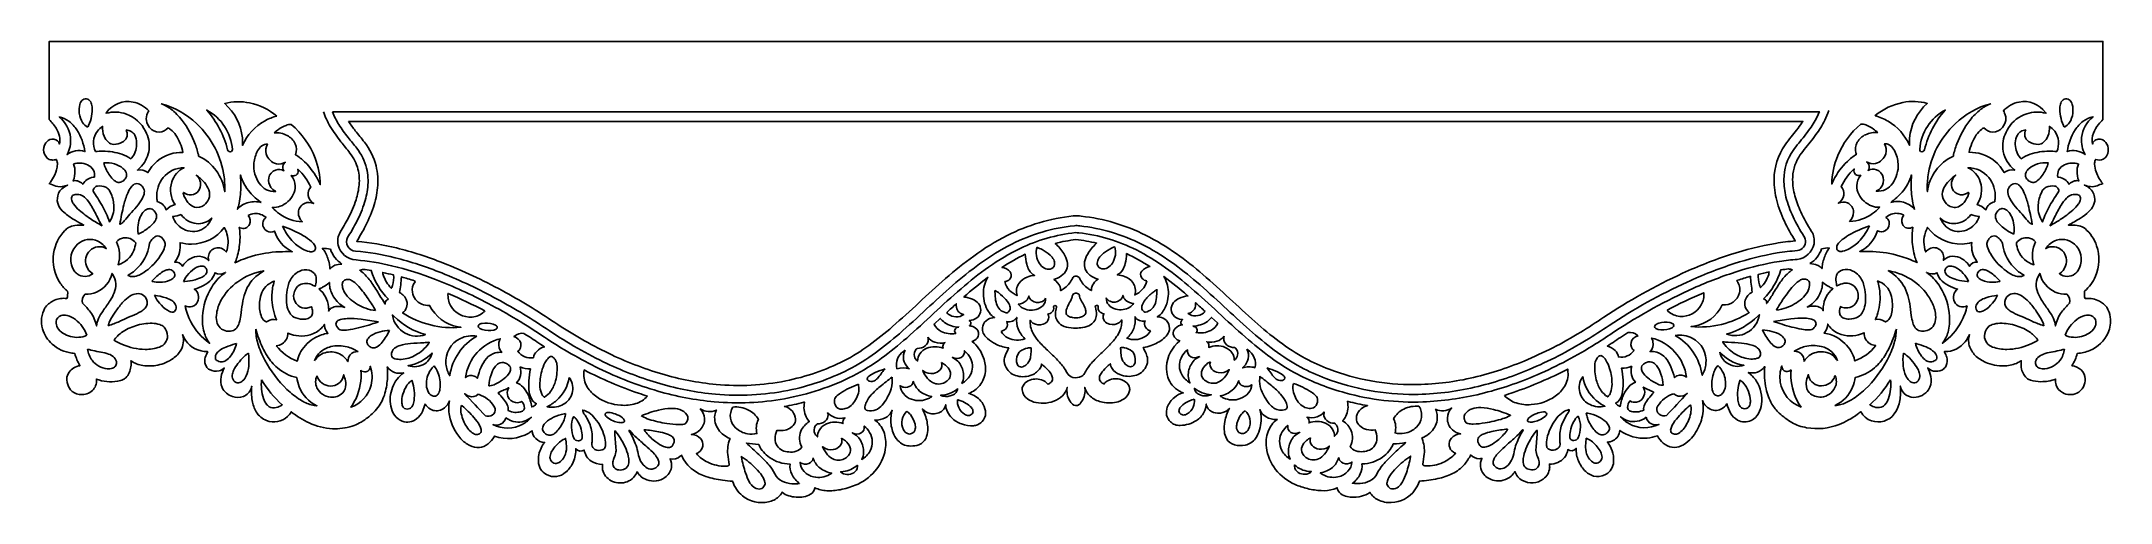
# Model space of a CAD drawing. Extents: x -1664 to 447, y 985 to 1455.
import ezdxf

# ---------------------------------------------------------------- set-up
doc = ezdxf.new("R2010")
doc.units = 0
doc.header["$MEASUREMENT"] = 0
doc.layers.add('DEFAULT_LAYER', color=1, linetype='Continuous')

msp = doc.modelspace()

# ---------------------------------------------------------------- linework, layer by layer
at = {"layer": 'DEFAULT_LAYER'}
for points in [[(-1655.6, 1455.1), (-1655.6, 1455.1), (438.8, 1455.1), (438.8, 1375.3, 0.028658), (434.3, 1370.3, 0.077338), (429.2, 1361.4, 0.14258), (428.2, 1350.4, -0.172605), (429.7, 1353.2, -0.145588), (434.1, 1355.3, -0.156285), (438.7, 1354.7, -0.164734), (443.7, 1348.6, -0.231622), (442.5, 1338.2, -0.140894), (439.1, 1334.9, -0.199503), (431.5, 1334.8, 0.049788), (431.1, 1334.1, 0.106646), (430.4, 1330, 0.083926), (431.9, 1322, 0.085051), (438.6, 1310.2, -0.012064), (433.1, 1308, -0.118423), (426.1, 1307, -0.067708), (420, 1308.6, -0.04631), (423.9, 1306.5, -0.215574), (430.3, 1296.4, -0.149268), (429.3, 1288, -0.092046), (424.3, 1281.4, -0.047117), (415.9, 1274.9, -0.01814), (403.6, 1267.8, -0.0078), (406.7, 1267.8, -0.051575), (414.3, 1267.1, -0.117432), (420.6, 1264.2, -0.133786), (432.4, 1246.8, -0.183208), (431.2, 1215.6, -0.118478), (420.2, 1200.4, 0.153273), (420.8, 1192.9), (421.5, 1193, -0.162383), (435.3, 1190.2, -0.088536), (442.7, 1184, -0.100345), (446.4, 1173.9, -0.144005), (444.1, 1158, -0.189987), (425.4, 1139.9, -0.079634), (412.7, 1137, 0.320125), (412.6, 1136.9, -0.077372), (407.3, 1124.5, -0.154748), (416.5, 1120.1, -0.198269), (420.8, 1111, -0.124014), (418.9, 1103, -0.179009), (412.2, 1096.4, -0.231387), (397.6, 1097, -0.197598), (391.2, 1104.7, -0.100003), (390.6, 1110.8, -0.093444), (375.5, 1108.2, -0.075705), (365, 1109.7, -0.084907), (361.9, 1111.2, -0.162093), (355.9, 1120.9, -0.084261), (355.5, 1129.6, -0.017087), (353.6, 1128.4, -0.110684), (340.8, 1124.4, -0.11722), (321, 1127.2, -0.090128), (309.7, 1134, -0.121363), (303.1, 1143.4, -0.16056), (302.7, 1156.2, -0.075667), (298.5, 1148.9, -0.230491), (277.5, 1138.8, 0.176973), (277.1, 1138.7, 0.109348), (277.3, 1138.3, -0.059288), (279.6, 1133.1, -0.189115), (279.1, 1124.8, -0.135328), (276.2, 1121.1, -0.16642), (268.4, 1118.8, -0.192031), (260.1, 1122.3, -0.010258), (260.9, 1120.6, -0.095047), (263.7, 1110.8, -0.165266), (261, 1100, -0.253531), (246, 1092.2, -0.198116), (236, 1096.3, -0.138182), (232.2, 1103.7, -0.014209), (232.4, 1099.4, -0.071927), (231, 1085.5, -0.10049), (226.1, 1075.3, -0.323783), (202.9, 1068.3, -0.195311), (192, 1077.6, -0.009286), (188.6, 1075, -0.066246), (169.7, 1064.5, -0.138647), (136.7, 1061.3, -0.08785), (121.5, 1066.6, -0.062285), (108.8, 1076.2, -0.0726), (101.3, 1085.3, -0.082315), (95.3, 1100.9, -0.072743), (93.9, 1123.6, -0.306311), (77.2, 1117.5, -0.089631), (85.2, 1109.1, -0.181683), (90.6, 1085.2, -0.09619), (87.5, 1075.8, -0.147448), (80.2, 1068.7, -0.240344), (66.3, 1069.1, -0.131179), (59.1, 1076.1, -0.080912), (55.4, 1085.7, -0.074322), (52, 1081.8, -0.264788), (40, 1079.5, -0.225672), (30.4, 1089), (30.4, 1089), (30.4, 1089, -0.047086), (31.2, 1082.5, -0.101514), (27.8, 1064.8, -0.102337), (17.6, 1048.9, -0.09563), (8.7, 1042.7, -0.134759), (-0.5, 1041.3, -0.146199), (-9.5, 1045.6, -0.077839), (-15.5, 1053, -0.064126), (-25.9, 1050.7, -0.184562), (-53.8, 1058.5, -0.143508), (-56, 1052.2, -0.240594), (-66.7, 1046.6, -0.039051), (-65.1, 1044.6, -0.089564), (-61, 1035.3, -0.10474), (-60.4, 1024.6, -0.1354), (-63.7, 1017.2, -0.110465), (-69.2, 1013.2, -0.180305), (-80.6, 1012, -0.117631), (-88.5, 1016.5, -0.110882), (-96, 1027.4, -0.111902), (-98.3, 1040.1, -0.385092), (-106.9, 1038.9, -0.136789), (-110.3, 1030.9, -0.234012), (-125.6, 1024.1, -0.05963), (-125.4, 1020.5, -0.214838), (-131.9, 1008.9, -0.293849), (-153.1, 1007.5, -0.190152), (-160.9, 1016.6, -0.08697), (-164.6, 1011.9, -0.232727), (-181.8, 1007.5, -0.172607), (-192.6, 1013.8, -0.297839), (-194.5, 1030, -0.057365), (-197.4, 1029.7, -0.213401), (-206, 1033.6, -0.071032), (-212.2, 1023.9, -0.096217), (-224.6, 1014.5, -0.061313), (-239.4, 1009.4, -0.037191), (-258.2, 1006.8, -0.074952), (-262.8, 997.8, -0.233004), (-287, 984.9, -0.12394), (-300.4, 987.7, -0.153375), (-308.8, 995.4, -0.039058), (-310.8, 994, -0.087109), (-319.7, 990.9, -0.099433), (-331.9, 991.1, -0.111401), (-338.3, 993.9, -0.186237), (-342.1, 1000.2, -0.029956), (-345.5, 998.7, -0.08826), (-358.3, 997.1, -0.052027), (-372.2, 999.2, -0.04469), (-385, 1003.4, -0.121655), (-404.9, 1018.8, -0.136969), (-414.3, 1041.1, -0.118284), (-412.5, 1057.3, -0.151415), (-403.2, 1069.8, -0.037347), (-406.6, 1069.8, -0.151554), (-416.8, 1073.9, -0.133145), (-420.9, 1079.8, -0.018412), (-420.3, 1077.2, -0.115412), (-421.2, 1059.2, -0.092039), (-425.4, 1050.3, -0.184861), (-435.9, 1043.4, -0.118206), (-446.7, 1043.8, -0.202353), (-455, 1050.2, -0.098308), (-457.1, 1057, -0.074906), (-456.6, 1067.7, -0.077179), (-452, 1080.9, -0.049127), (-453.7, 1079.2, -0.184528), (-464, 1076, -0.160958), (-472.2, 1079.1, -0.192573), (-475.6, 1085.3, -0.108772), (-478, 1076.7, -0.125806), (-485.6, 1068.6, -0.142215), (-502.1, 1063.6, -0.091803), (-507.7, 1064.4, -0.077346), (-512, 1067.3, -0.163003), (-516.1, 1074.2, -0.136617), (-515.3, 1082.2, -0.129821), (-508.1, 1092.1, -0.114092), (-499.1, 1096.8, -0.032922), (-502.9, 1098.6, -0.192599), (-514.8, 1112.9, -0.092129), (-516.1, 1123.7, -0.20715), (-502.6, 1149.9, -0.087972), (-505.9, 1151.5, -0.204027), (-509.2, 1156.5, -0.224589), (-507.2, 1162.5, -0.180831), (-499.9, 1166.1, -0.272908), (-501.5, 1168.8, -0.251951), (-499.7, 1171.5), (-500.9, 1171.6, -0.149794), (-508.1, 1174.8, -0.217087), (-511.4, 1181.6, -0.176772), (-509, 1189, -0.116464), (-503.4, 1193.1, -0.067577), (-494.3, 1195.6), (-494.9, 1196.1, 0.018589), (-518.8, 1215.5, -0.059295), (-515.7, 1208.7, -0.133845), (-515.1, 1190.7, -0.102032), (-520.3, 1179, -0.103115), (-525.5, 1174.2), (-524.8, 1174.2, -0.140622), (-517.8, 1171.9, -0.196777), (-513.3, 1164.5, -0.182217), (-514.4, 1157.5, -0.091976), (-519.1, 1152.1, -0.087688), (-531.9, 1145, -0.069513), (-539.9, 1143.1, -0.008709), (-537, 1136.8, -0.065108), (-535.4, 1131.8, -0.137015), (-537.1, 1123.4, -0.229259), (-548.5, 1114.4, -0.162969), (-563.7, 1115.4, -0.15108), (-571.7, 1121.7, -0.135262), (-573.5, 1126.5, 0.01004), (-577.8, 1122.5, 0.056064), (-582.9, 1116.6, 0.109899), (-584.6, 1112.3, 0.231203), (-583.2, 1108, 0.092801), (-580, 1105.8, -0.074319), (-576.9, 1108.6, -0.201959), (-563.6, 1110.7, -0.150222), (-556.2, 1106.6, -0.182775), (-553.5, 1100.1, -0.313945), (-553.5, 1100.1, -0.313945), (-553.5, 1100.1, 0.646005), (-553.6, 1100.1, -0.169466), (-557.6, 1092.2, -0.117783), (-565.3, 1087.8, -0.127309), (-581.4, 1087.2, -0.114046), (-592.8, 1092.3, -0.174724), (-599.5, 1102.5, -0.030966), (-599.2, 1100, -0.177176), (-603.5, 1086.8, -0.074558), (-605.2, 1084.8, -0.330761), (-612.1, 1085.2, -0.0574), (-614.8, 1088.7, -0.18419), (-617.4, 1102.4, -0.104856), (-620.4, 1095.9, -0.121322), (-628.7, 1089.3, -0.161591), (-649.2, 1086.9, -0.10532), (-657.7, 1090.5, -0.20869), (-663.3, 1099.8, 0.645056), (-663.4, 1099.8, -0.313512), (-663.4, 1099.8, -0.313512), (-663.5, 1099.8, -0.113952), (-662.4, 1104, -0.14953), (-657.2, 1109, -0.202096), (-643.7, 1110.1, -0.142986), (-637, 1105.6, 0.078691), (-634.1, 1107.4, 0.201569), (-632.3, 1111.1, 0.128937), (-633.4, 1115.2, 0.064331), (-636.8, 1119.9, 0.027132), (-643.5, 1126.3, -0.12278), (-645, 1122, -0.15829), (-653.3, 1115.1, -0.16252), (-668.4, 1114, -0.224909), (-679.7, 1122.6, -0.141244), (-681.6, 1131.3, -0.060247), (-680.4, 1135.4, -0.013944), (-677.1, 1142.6, -0.029538), (-679.7, 1142.9, -0.082672), (-692.7, 1147.9, -0.077732), (-700.3, 1153.8, -0.112743), (-703.6, 1159.1, -0.134485), (-703.5, 1164.7, -0.203883), (-698.4, 1171.7, -0.122664), (-691.5, 1173.5, -0.028246), (-692.9, 1174.4, -0.089547), (-697.8, 1179.7, -0.139488), (-702.9, 1197.6, -0.138593), (-698.3, 1214.6), (-698.9, 1214.1, 0.017932), (-722.8, 1194.6, -0.010275), (-720.5, 1194.2, -0.079388), (-712.1, 1191.3, -0.140466), (-707, 1186.5, -0.165703), (-705.8, 1179.1, -0.190372), (-709.7, 1173.3, -0.145283), (-717.3, 1170.6, -0.213989), (-715.6, 1168.3, -0.314836), (-717.1, 1165.2, -0.065103), (-713.7, 1164.4, -0.170086), (-708.7, 1160.2, -0.307839), (-709.2, 1152.5, -0.161346), (-714.4, 1149.2, -0.140985), (-702.7, 1132.5, -0.105376), (-700.9, 1118.6, -0.152337), (-706.6, 1104.3, -0.126353), (-717.8, 1096.3, -0.025474), (-715.7, 1095.6, -0.149882), (-704.3, 1086.8, -0.117847), (-700.8, 1078.4, -0.195393), (-702.8, 1069.2, -0.125008), (-708.8, 1064.2, -0.084346), (-712.9, 1063.3, -0.104348), (-725.1, 1065.1, -0.109298), (-735.1, 1071.2, -0.188012), (-741.3, 1084.7, -0.035226), (-741.6, 1083.4, -0.177127), (-745.7, 1077.9, -0.202169), (-757.3, 1075.8, -0.168135), (-765, 1080.3, -0.043484), (-762.2, 1074.1, -0.080062), (-759.6, 1060.4, -0.090192), (-760.8, 1052.2, -0.22281), (-768.7, 1043.9, -0.094815), (-777.1, 1042.6, -0.177371), (-788.6, 1046.7, -0.109096), (-794.2, 1054.3, -0.098257), (-797.3, 1068, -0.080884), (-796, 1079.1, -0.036263), (-796.9, 1077.1, -0.143429), (-802.9, 1071.4, -0.138091), (-813.7, 1069.1, -0.014473), (-812.5, 1068.2, -0.148462), (-803.9, 1055.4, -0.116193), (-802.9, 1039.1, -0.138733), (-813.5, 1016.8, -0.117523), (-833.5, 1002.6, -0.047312), (-848.9, 998.1, -0.061316), (-862.6, 997, -0.09957), (-874.8, 1000), (-874.9, 999.5, -0.194332), (-879.1, 993.4, -0.107902), (-886.2, 990.8, -0.118452), (-901.4, 991.9, -0.093015), (-908.1, 995.4, -0.082283), (-911.8, 990.7, -0.124638), (-922, 985.7, -0.228064), (-948.6, 991.9, -0.143158), (-958.6, 1006.6, -0.016212), (-968.8, 1007.7, -0.050572), (-985.8, 1011.5, -0.077823), (-999, 1018.3, -0.124258), (-1010.9, 1033.3, -0.02884), (-1012, 1032.2, -0.231719), (-1022.4, 1029.6, -0.159046), (-1021, 1020.7, -0.200502), (-1027.7, 1010.5, -0.240483), (-1046, 1008.1, -0.187141), (-1056, 1016.4, -0.113596), (-1059.7, 1010.4, -0.207407), (-1073.8, 1004.9, -0.196261), (-1087, 1010.6, -0.237471), (-1091.3, 1023.9, -0.158256), (-1102.8, 1027.2, -0.214093), (-1110, 1038.5, -0.382914), (-1118.6, 1039.8), (-1118.5, 1038.3, -0.117663), (-1122, 1024.6, -0.100097), (-1128.9, 1015.8, -0.140671), (-1138.1, 1011.5, -0.158952), (-1148.5, 1013.5, -0.145661), (-1154.5, 1019, -0.120358), (-1156.7, 1026.7, -0.12118), (-1154, 1040.5, -0.087389), (-1150.2, 1046.3, -0.190902), (-1159.4, 1050.1, -0.192681), (-1163.1, 1058.1, -0.026579), (-1166.5, 1055.8, -0.222013), (-1201.4, 1052.7), (-1201.8, 1052, -0.082497), (-1208, 1044.8, -0.147894), (-1217.1, 1041, -0.137308), (-1226.6, 1043, -0.093067), (-1235.7, 1049.9, -0.139497), (-1247.4, 1073.7, -0.09965), (-1247.3, 1088.6), (-1247.3, 1088.6), (-1247.3, 1088.6, -0.19232), (-1255.2, 1079.9, -0.24957), (-1266.9, 1080.1, -0.1196), (-1272.3, 1085.4, -0.059793), (-1274.9, 1077.9, -0.115895), (-1280.9, 1070.4, -0.253747), (-1295.5, 1067.8, -0.153531), (-1303.3, 1073.9, -0.106261), (-1307.2, 1083.2, -0.142664), (-1305.5, 1102.3, -0.146299), (-1294.1, 1117.2, -0.305359), (-1310.8, 1123.2, -0.044652), (-1310.9, 1108.6, -0.066992), (-1314.5, 1092.5, -0.098038), (-1323, 1078.6, -0.040472), (-1332.2, 1070.5, -0.080966), (-1346.6, 1062.8, -0.086052), (-1366.8, 1060.2, -0.097031), (-1390.5, 1066.1, -0.060858), (-1408.8, 1077.5, -0.085072), (-1412.6, 1072.6, -0.284456), (-1433.9, 1068.5, -0.164614), (-1444.4, 1077.4, -0.095918), (-1448.6, 1089, -0.064456), (-1449, 1103.6, -0.032614), (-1449.7, 1101.3, -0.22065), (-1457.6, 1093.1, -0.17015), (-1468.7, 1093, -0.212798), (-1479.2, 1102.3, -0.14845), (-1480.3, 1113, -0.080224), (-1477, 1122.2, -0.132533), (-1482.4, 1119.2, -0.193599), (-1492.2, 1120.5, -0.139449), (-1495.3, 1123.5, -0.181563), (-1496.8, 1131.4, -0.07775), (-1494.6, 1137.5, 0.048703), (-1493.9, 1138.7, 0.176954), (-1494.4, 1138.8, -0.058504), (-1500.7, 1139.5, -0.245598), (-1519.6, 1156.2), (-1519.4, 1155.4, -0.193549), (-1521.3, 1140.4, -0.109635), (-1529.2, 1131.9, -0.103687), (-1544.8, 1125.1, -0.09332), (-1560, 1124.7, -0.117635), (-1572.3, 1129.6, -0.054178), (-1572.3, 1123.4, -0.17372), (-1577.6, 1112.2, -0.094101), (-1580, 1110.4, -0.066678), (-1585.8, 1108.7, -0.130644), (-1607.5, 1110.8, -0.030082), (-1607.4, 1108.6, -0.23398), (-1612.7, 1098.1, -0.199424), (-1625.1, 1095.2, -0.181647), (-1633.9, 1100, -0.108795), (-1637.3, 1107.2, -0.214571), (-1635.4, 1117.8, -0.204643), (-1624.2, 1124.5, -0.077371), (-1629.4, 1136.9, 0.320121), (-1629.5, 1137, -0.014801), (-1632.6, 1137.4, -0.155113), (-1652.5, 1146.4, -0.139133), (-1662.4, 1162.1, -0.207507), (-1659.9, 1183.3, -0.076243), (-1659.2, 1184.3, -0.113293), (-1650.1, 1191.3, -0.140718), (-1637.7, 1192.9, 0.153273), (-1637, 1200.4, -0.067483), (-1644.3, 1208.6, -0.18322), (-1651.1, 1239, -0.164388), (-1639.5, 1262.3, -0.065286), (-1635.9, 1265.3, -0.093898), (-1629.3, 1267.4, -0.040673), (-1620.4, 1267.8, -0.009882), (-1629.2, 1272.8, -0.038498), (-1639.1, 1279.5, -0.075877), (-1645, 1285.9, -0.170204), (-1647.3, 1295.1, -0.192541), (-1642.8, 1304.8, -0.086917), (-1636.8, 1308.6, -0.028044), (-1640.2, 1307.5, -0.152153), (-1648.9, 1307.6, -0.022565), (-1655.5, 1310.2, 0.04559), (-1651.1, 1316.7, 0.08529), (-1647.5, 1327, 0.073176), (-1647.4, 1332.1, 0.109761), (-1648.4, 1334.8, -0.11655), (-1653, 1334.2, -0.171318), (-1657.7, 1336.2, -0.195383), (-1661.3, 1344.5, -0.220629), (-1657.2, 1353.4, -0.105422), (-1654.8, 1355, -0.22566), (-1647.2, 1353.8, -0.207751), (-1645, 1350.4, 0.106796), (-1645.2, 1358.6, 0.075772), (-1648.5, 1366.5, 0.05442), (-1655.6, 1375.3), (-1655.6, 1455.1)], [(-1616.4, 1367.6, 0.042594), (-1615.4, 1369.4, 0.062932), (-1612.4, 1378.9, 0.072336), (-1611.9, 1388.4, 0.104355), (-1613.3, 1393.4, 0.236962), (-1617.6, 1396.4, 0.27108), (-1622.3, 1394.8, 0.105446), (-1624.3, 1390.9, 0.105113), (-1624.9, 1381.8, 0.117157), (-1621.5, 1372.3, 0.124564), (-1616.4, 1367.6)], [(-1534.3, 1366.9, -0.053664), (-1531.5, 1365.1, -0.070067), (-1526.5, 1359.6, -0.098399), (-1519.3, 1341.9, 0.083873), (-1532.3, 1340.2, 0.193868), (-1555, 1321.3, 0.216984), (-1565.7, 1323.9, 0.039107), (-1561.4, 1328, 0.15672), (-1553.7, 1345, 0.145792), (-1557.3, 1363.5, 0.188105), (-1576.9, 1381, 0.15459), (-1597.5, 1381.8), (-1597.1, 1382.5, -0.296081), (-1570.1, 1393.3, -0.159738), (-1554.1, 1384.2, 0.03854), (-1555.4, 1382, 0.294964), (-1553.3, 1367.3, 0.220417), (-1543.4, 1362.7, 0.220009), (-1534.3, 1366.9)], [(-1423.5, 1379, 0.060479), (-1435.4, 1374.2, 0.167163), (-1458.5, 1349, 0.039096), (-1458.6, 1356.8, 0.191261), (-1476.6, 1391.7, -0.116543), (-1451.2, 1392.4, -0.12349), (-1423.5, 1379, -0.620543), (-1423.5, 1379)], [(206.6, 1379.3, -0.067105), (219.8, 1373.7, -0.159419), (241.6, 1349.2, -0.034987), (241.7, 1356.3, -0.195553), (259.7, 1391.9, 0.114687), (234.8, 1392.8, 0.125728), (206.6, 1379.4, 0.620243), (206.6, 1379.3)], [(317.4, 1366.9, 0.050536), (315, 1365.4, 0.078012), (309.7, 1359.7, 0.098495), (302.4, 1342, -0.083796), (315.4, 1340.2, -0.193628), (338.2, 1321.4, -0.21704), (348.9, 1323.9, -0.039082), (344.6, 1328, -0.188401), (336.7, 1348.5, -0.142976), (342.4, 1366.8, -0.170209), (361.1, 1381.4, -0.146052), (380.7, 1381.8), (380.2, 1382.5, 0.295901), (353.3, 1393.3, 0.159779), (337.3, 1384.2, -0.038435), (338.6, 1382, -0.295029), (336.4, 1367.3, -0.220625), (326.5, 1362.7, -0.219852), (317.4, 1366.9)], [(399.6, 1367.6, -0.042589), (398.5, 1369.4, -0.062929), (395.6, 1378.9, -0.072335), (395, 1388.4, -0.104362), (396.4, 1393.4, -0.236981), (400.8, 1396.4, -0.27106), (405.4, 1394.8, -0.105443), (407.5, 1390.9, -0.105113), (408.1, 1381.8, -0.117162), (404.7, 1372.3, -0.124578), (399.6, 1367.6)], [(-1645.6, 1378.2, -0.117711), (-1635.5, 1373.7, -0.087251), (-1627.3, 1364.8, -0.105841), (-1619.2, 1342.8, 0.248009), (-1637.4, 1339.7, 0.149033), (-1633.9, 1357, 0.20933), (-1645.6, 1378.2), (-1645.6, 1378.2), (-1645.6, 1378.2)], [(-1541.3, 1391.6, -0.064824), (-1531.6, 1386.1, -0.067515), (-1520, 1374.5, -0.073826), (-1506.7, 1350.4, -0.048932), (-1503.2, 1338.1, -0.257066), (-1476.6, 1301.8, 0.043029), (-1477.2, 1316.9, 0.172668), (-1505.1, 1371.1, 0.124079), (-1541.3, 1391.6)], [(-1468.8, 1344.9, -0.257036), (-1469.7, 1342.9, -0.528648), (-1473.7, 1344.6, 0.122671), (-1494.9, 1385, -0.258272), (-1468.8, 1344.9)], [(-1366.8, 1383.4), (149.7, 1383.4, -0.015905), (148.1, 1379.7, -0.046048), (140, 1366.1, -0.016362), (128.6, 1351.3, 0.022915), (122.9, 1344, 0.149435), (113.5, 1314.2, 0.062735), (115.6, 1296.4, 0.049546), (122.9, 1276.3, 0.030851), (133.8, 1256.6, -0.131614), (135.5, 1252.1, -0.389108), (127.2, 1241.8, 0.019177), (106.6, 1239.4, 0.037345), (62.7, 1228.5, 0.029233), (14.9, 1209.8, 0.038513), (-64.8, 1165.5, -0.01096), (-88, 1150.5, -0.037887), (-146.2, 1120.6, -0.04304), (-202, 1102.5, -0.054919), (-263.3, 1095.2, -0.093044), (-353.6, 1111.5, -0.031286), (-379.3, 1123, -0.036109), (-406.2, 1140.3, -0.020334), (-431.4, 1160.9, -0.005907), (-457.7, 1184.9, 0.010025), (-485.5, 1209.9, 0.021914), (-511.1, 1229.9, 0.03829), (-541.5, 1248.4, 0.09056), (-604.4, 1267, 0.052125), (-610.1, 1267.2, 0.09025), (-673.8, 1248.5, 0.040496), (-706.7, 1228.3, 0.022685), (-734.3, 1206.3, 0.007777), (-760.8, 1182.3, -0.008148), (-788.6, 1157.1, -0.021099), (-812.9, 1137.7, -0.038648), (-840.5, 1120.5, -0.066622), (-902.2, 1099.3, -0.072412), (-976.2, 1095.4, -0.04834), (-1032.8, 1106.2, -0.039488), (-1086.8, 1126.7, -0.036635), (-1145.7, 1160.2, 0.025013), (-1198.6, 1192.3, 0.029277), (-1255.3, 1219, 0.034124), (-1302.9, 1234.5, 0.039904), (-1343.1, 1241.3, -0.251184), (-1351.1, 1246.1, -0.276908), (-1351.3, 1255.2, 0.019107), (-1343.2, 1269, 0.041677), (-1334.7, 1288.5, 0.055902), (-1330.7, 1306.4, 0.085554), (-1332, 1325.9, 0.102051), (-1341.9, 1346.2, -0.000873), (-1350.8, 1357.2, -0.025643), (-1360.2, 1370.3, -0.052266), (-1366.7, 1383.2), (-1366.8, 1383.4)], [(-1350.3, 1373.4, 0.019866), (-1343.4, 1364, 0.00091), (-1334.1, 1352.4), (-1334, 1352.3, -0.102525), (-1322.3, 1328.4, -0.084206), (-1320.7, 1305.8, -0.054787), (-1324.9, 1286.2, -0.043029), (-1334.3, 1264.5, -0.017431), (-1342, 1251.2, -0.038695), (-1301.5, 1244.5, -0.033053), (-1254, 1229.3, -0.030528), (-1193.8, 1201.1, -0.024995), (-1140.1, 1168.5, 0.034973), (-1085.2, 1137.1, 0.040955), (-1030.9, 1116.1, 0.048981), (-975.4, 1105.4, 0.072228), (-904.5, 1109, 0.066904), (-845.1, 1129.4, 0.037159), (-819.7, 1145.1, 0.021687), (-795.5, 1164.4, 0.008013), (-768.6, 1188.7, -0.007919), (-741.4, 1213.4, -0.022951), (-712.8, 1236.3, -0.040343), (-678.6, 1257.3, -0.090349), (-611.4, 1277.1, -0.009747), (-610.8, 1277.2, -0.051801), (-603.1, 1276.9, -0.089727), (-537.4, 1257.5, -0.037538), (-506.2, 1238.8, -0.02279), (-479, 1217.5, -0.009713), (-451.8, 1193, 0.00583), (-425.9, 1169.4, 0.020557), (-401.1, 1149, 0.037396), (-374.5, 1131.9, 0.031208), (-350.1, 1120.8, 0.093036), (-263.5, 1105.2, 0.052875), (-206.5, 1111.7, 0.043586), (-151.5, 1129.2, 0.038577), (-93.7, 1158.7, 0.011231), (-70.3, 1173.8, -0.038342), (10.2, 1218.7, -0.029234), (59.2, 1237.9, -0.037691), (105, 1249.2, -0.018035), (125.1, 1251.7, -0.029715), (114, 1271.7, -0.047722), (106.2, 1292.9, -0.066097), (103.5, 1314.2, -0.149706), (114.7, 1349.7, -0.023086), (120.9, 1357.8, 0.016233), (131.9, 1371.9, 0.006145), (133, 1373.4), (-1350.3, 1373.4)], [(252, 1345.1, 0.25653), (252.9, 1343, 0.529625), (256.9, 1344.7, -0.122902), (278.1, 1385.1, 0.258807), (252, 1345.1)], [(324.4, 1391.6, 0.065885), (314.4, 1385.9, 0.06375), (303.1, 1374.6, 0.073931), (289.8, 1350.5, 0.048969), (286.3, 1338.2, 0.257518), (259.8, 1301.9, -0.043028), (260.4, 1317.1, -0.172945), (288.2, 1371.2, -0.124119), (324.4, 1391.6)], [(428.7, 1378.2, 0.117702), (418.6, 1373.7, 0.087247), (410.5, 1364.8, 0.105843), (402.4, 1342.8, -0.247986), (420.6, 1339.7, -0.149033), (417.1, 1357, -0.209325), (428.8, 1378.2), (428.8, 1378.2), (428.7, 1378.2)], [(-1608.5, 1342.8, -0.033254), (-1600.9, 1343.2, -0.078235), (-1581.4, 1340, -0.071458), (-1572.2, 1335.5, 0.045172), (-1570.6, 1337.3, 0.163951), (-1566.4, 1351.8, 0.126482), (-1568.4, 1359.6, 0.133786), (-1572, 1363.3, 0.096765), (-1577.1, 1364.8, -0.026007), (-1576.6, 1363.7, -0.211613), (-1576.7, 1356.9, -0.152405), (-1581.2, 1352.3, -0.131211), (-1589.8, 1350.1, -0.154098), (-1595.2, 1352.3, -0.134183), (-1599.7, 1358.6, -0.102385), (-1601.2, 1368.4, 0.096761), (-1606.5, 1363.6, 0.27499), (-1608.5, 1342.8)], [(-1426.2, 1361.9, -0.017813), (-1421.7, 1365.3, -0.066585), (-1414.1, 1369.5, -0.105958), (-1408.7, 1370.4, -0.124441), (-1384.5, 1336.1, -0.088775), (-1379.2, 1309.2, 0.016468), (-1381, 1313.1, 0.083289), (-1395.1, 1332.3, 0.051929), (-1404.4, 1339.6, 0.20862), (-1404.7, 1350.8, 0.161188), (-1413, 1359.2, 0.141524), (-1426.2, 1361.9)], [(209.3, 1362.2, 0.017783), (204.8, 1365.6, 0.066383), (197.2, 1369.9, 0.105853), (191.8, 1370.8, 0.118449), (168.4, 1338.6, 0.095399), (162.3, 1309.7, -0.016515), (164.1, 1313.6, -0.083619), (178.2, 1332.7, -0.05215), (187.5, 1340, -0.023488), (187, 1341.4, -0.200374), (188.3, 1352.2, -0.154559), (196.8, 1360, -0.132033), (209.3, 1362.2)], [(208.1, 1302.6), (207.7, 1302.4), (207.7, 1302.4), (207.7, 1302.4, 0.128994), (217.2, 1304.1, 0.128658), (224.5, 1310.6, 0.075964), (228.8, 1319.8, 0.0949), (230, 1330.1, 0.109987), (226.2, 1343.8, 0.103151), (221.9, 1348.9, 0.152222), (217.1, 1350.7), (216.2, 1350.7, -0.206004), (217.3, 1340.6, -0.2693), (207, 1330.7, -0.196443), (197.9, 1332.2, -0.301958), (200.4, 1326.2, -0.105712), (199.3, 1323.6, -0.192041), (207.8, 1324.2, -0.272855), (214.8, 1316.2, -0.213729), (212.6, 1306.4, -0.119602), (208.1, 1302.6)], [(391.7, 1342.8, 0.033238), (384.1, 1343.2, 0.078198), (364.6, 1340, 0.071482), (355.3, 1335.5, -0.045202), (353.7, 1337.3, -0.163901), (349.5, 1351.8, -0.126514), (351.6, 1359.6, -0.133847), (355.1, 1363.3, -0.096788), (360.2, 1364.8, 0.026055), (359.7, 1363.7, 0.211604), (359.9, 1356.9, 0.15235), (364.3, 1352.3, 0.131213), (373, 1350.1, 0.154135), (378.3, 1352.3, 0.134231), (382.8, 1358.6, 0.102397), (384.3, 1368.4, -0.09673), (389.7, 1363.6, -0.274982), (391.7, 1342.8)], [(-1631.5, 1312.8, 0.067603), (-1630.3, 1315.4, 0.106736), (-1629.6, 1325.8, 0.088677), (-1630.8, 1330, -0.194634), (-1616.7, 1329.4, -0.173945), (-1610.5, 1323.7, -0.140815), (-1609.5, 1316.7, 0.028058), (-1610.8, 1316.6, 0.23082), (-1621.3, 1309.5), (-1621.6, 1309.9, 0.151241), (-1626.7, 1312.8, 0.146662), (-1631.5, 1312.8)], [(-1599.9, 1331.2, -0.378023), (-1599.8, 1331.3, -0.098402), (-1588.9, 1330.1, -0.10296), (-1580.4, 1325.6, -0.11178), (-1577.2, 1321.6, -0.235354), (-1577.3, 1316.1, -0.121378), (-1580.6, 1312.7, -0.162316), (-1584.3, 1311.3, -0.141544), (-1588.1, 1312.5, -0.08432), (-1592.8, 1316.9, -0.073067), (-1599.2, 1328.4, -0.071138), (-1599.9, 1331.2)], [(-1424.6, 1302.1), (-1424.5, 1302.1), (-1424.6, 1302.1), (-1424.9, 1302.3, -0.119221), (-1429.4, 1306.2, -0.213526), (-1431.7, 1316, -0.273796), (-1424.7, 1323.9, -0.191907), (-1416.2, 1323.3, -0.105489), (-1417.2, 1325.9, -0.302858), (-1414.7, 1331.9, -0.196487), (-1423.9, 1330.4, -0.268384), (-1434.2, 1340.3, -0.206247), (-1433.1, 1350.4, 0.185064), (-1438.8, 1348.6, 0.103417), (-1443, 1343.5, 0.101203), (-1446.8, 1331.2, 0.099988), (-1445.8, 1319.9, 0.077502), (-1441.4, 1310.4, 0.128296), (-1434.1, 1303.9, 0.128774), (-1424.6, 1302.1)], [(383, 1331.2, 0.377769), (383, 1331.3, 0.098386), (372, 1330.1, 0.102968), (363.6, 1325.6, 0.111819), (360.4, 1321.6, 0.235351), (360.4, 1316.1, 0.121332), (363.7, 1312.7, 0.162304), (367.5, 1311.3, 0.141566), (371.3, 1312.5, 0.084347), (375.9, 1316.9, 0.073088), (382.3, 1328.4, 0.07114), (383, 1331.2)], [(414.7, 1312.8, -0.067602), (413.4, 1315.4, -0.106736), (412.7, 1325.8, -0.088675), (414, 1330, 0.194614), (399.8, 1329.4, 0.17396), (393.7, 1323.7, 0.140821), (392.7, 1316.7, -0.028053), (394, 1316.6, -0.23079), (404.4, 1309.5), (404.8, 1309.9, -0.151239), (409.9, 1312.8, -0.146654), (414.7, 1312.8)], [(-1583.5, 1268.7, -0.022517), (-1579.5, 1288.4, -0.037731), (-1575.5, 1300.5, -0.059363), (-1572.1, 1306.5, -0.110273), (-1568.8, 1309.5, -0.249048), (-1563.6, 1309.4, -0.113216), (-1560, 1306.5, -0.188138), (-1558.6, 1301, -0.095141), (-1560.7, 1294.7, -0.050942), (-1566.5, 1286.4, -0.005245), (-1573.3, 1278.8, -0.005569), (-1579, 1272.1, -0.071669), (-1582.3, 1269.2, -0.045996), (-1583.1, 1268.8), (-1583.5, 1268.6), (-1583.5, 1268.6), (-1583.5, 1268.7)], [(-1545.3, 1291.6, -0.027498), (-1545.8, 1295.3, -0.191185), (-1539.4, 1316.2, -0.230335), (-1518, 1326.2, 0.209975), (-1530.6, 1311.8, 0.226242), (-1527.3, 1288.7, 0.118977), (-1536.4, 1283.5, 0.259574), (-1545.3, 1291.6)], [(-1518, 1300.8), (-1518.1, 1300.8), (-1518.2, 1300.9), (-1518.3, 1300.9), (-1518.4, 1300.9), (-1518.5, 1300.9), (-1518.6, 1300.9), (-1518.7, 1300.8), (-1518.7, 1300.7), (-1518.8, 1300.6), (-1518.9, 1300.5), (-1518.9, 1300.4), (-1518.9, 1300.2), (-1518.9, 1300), (-1518.9, 1299.8), (-1518.8, 1299.5), (-1518.7, 1299.2, 0.085954), (-1514.1, 1290.9, 0.139973), (-1507.5, 1286.2, 0.259936), (-1497.7, 1288.2, 0.131908), (-1492.8, 1294.5, 0.183459), (-1492.8, 1303.7, 0.09368), (-1497.3, 1311.2, 0.057174), (-1505.7, 1318.7, -0.29133), (-1501.5, 1306.5, -0.434367), (-1514.7, 1299.1, -0.084565), (-1518, 1300.8)], [(-1439.3, 1290.7, -0.061071), (-1450.9, 1301.3, -0.105897), (-1460.6, 1318.8, -0.026853), (-1460.2, 1308.1, -0.045496), (-1461.9, 1290.1, -0.049614), (-1463.7, 1283.9, -0.149775), (-1452.2, 1291, -0.133716), (-1439.3, 1290.7)], [(-1428.1, 1285.9), (-1428.1, 1285.8), (-1428.1, 1285.8), (-1427.8, 1285.5, 0.05358), (-1420.8, 1279.3, 0.150065), (-1397.4, 1271.2, -0.217246), (-1401.4, 1280.7, -0.293119), (-1395.2, 1290, -0.216862), (-1385.8, 1289.7, -0.219571), (-1391.4, 1298, -0.230672), (-1388.9, 1306.6, 0.108125), (-1402.1, 1324.8, -0.051474), (-1401.8, 1323.6, -0.288512), (-1403.8, 1318.8, -0.256039), (-1408.7, 1318.4, -0.176476), (-1404.7, 1307.6, -0.115379), (-1406.8, 1298.9, -0.186756), (-1419.9, 1287, -0.110642), (-1428.1, 1285.9)], [(210.9, 1285.7), (211.2, 1286), (211.2, 1286.1), (211.2, 1286.1, -0.110682), (203, 1287.3, -0.186213), (189.9, 1299.3, -0.115129), (187.8, 1308, -0.176824), (191.9, 1318.7, -0.283791), (186.6, 1319.4, -0.285279), (185, 1324.4), (185.2, 1325.1, 0.108527), (172, 1307, -0.230016), (174.5, 1298.4, -0.22028), (168.9, 1290.1, -0.217026), (178.3, 1290.4, -0.292091), (184.5, 1281.1, -0.217659), (180.5, 1271.6, 0.150501), (203.9, 1279.5, 0.053781), (210.9, 1285.7)], [(222.4, 1290.9, 0.061235), (234.1, 1301.5, 0.106108), (243.7, 1319, 0.02685), (243.3, 1308.3, 0.045461), (245, 1290.3, 0.049539), (246.8, 1284, 0.149407), (235.4, 1291.1, 0.133705), (222.4, 1290.9)], [(301.8, 1299.3), (301.9, 1299.6), (302, 1299.8), (302, 1300.1), (302, 1300.3), (302, 1300.4), (302, 1300.6), (301.9, 1300.7), (301.9, 1300.8), (301.8, 1300.9), (301.7, 1300.9), (301.6, 1301), (301.6, 1301), (301.5, 1301), (301.4, 1300.9), (301.3, 1300.9), (301.2, 1300.9, -0.084663), (297.9, 1299.2, -0.433943), (284.7, 1306.6, -0.291596), (288.8, 1318.8, 0.057281), (280.4, 1311.3, 0.093829), (275.9, 1303.8, 0.183426), (275.9, 1294.6, 0.131685), (280.8, 1288.3, 0.278531), (291.4, 1286.6, 0.123449), (297.2, 1291, 0.086037), (301.8, 1299.3)], [(328.5, 1291.7, 0.027501), (328.9, 1295.3, 0.191069), (322.6, 1316.2, 0.23005), (301.2, 1326.3, -0.209687), (313.8, 1311.8, -0.226298), (310.5, 1288.7, -0.118831), (319.5, 1283.5, -0.259797), (328.5, 1291.7)], [(366.3, 1268.8), (366.6, 1268.6), (366.7, 1268.6), (366.7, 1268.7, 0.022515), (362.6, 1288.4, 0.037725), (358.6, 1300.5, 0.059342), (355.2, 1306.6, 0.110149), (351.9, 1309.5, 0.249032), (346.7, 1309.5, 0.113283), (343.1, 1306.5, 0.188178), (341.8, 1301, 0.0951), (343.9, 1294.8, 0.050934), (349.7, 1286.4, 0.00525), (356.4, 1278.8, 0.005575), (362.2, 1272.1, 0.071672), (365.4, 1269.2, 0.045987), (366.3, 1268.8)], [(-1601.7, 1267.1, -0.020005), (-1612.3, 1273.5, -0.03669), (-1625, 1283.1, -0.058594), (-1630.8, 1289.4, -0.080253), (-1632.6, 1292.9, -0.25778), (-1631.8, 1297.9), (-1631.1, 1298.2, -0.201147), (-1623.6, 1298.6, -0.105324), (-1618.5, 1295.2, -0.057621), (-1613.1, 1288.1, -0.021005), (-1606.5, 1275.9, 0.023953), (-1601.7, 1267.1)], [(-1610.9, 1302.3, -0.090083), (-1610.1, 1304.9, -0.096857), (-1608, 1307.1, -0.094267), (-1606.4, 1307.6, -0.140787), (-1597.9, 1306.4, -0.138621), (-1594.5, 1303.6, -0.040006), (-1592.5, 1299.6, -0.092626), (-1589.6, 1286.7, -0.15988), (-1594.2, 1271.1, 0.051304), (-1601.7, 1287.9, 0.020218), (-1610.9, 1302.3)], [(394, 1302.3, 0.090078), (393.3, 1304.9, 0.096837), (391.1, 1307.1, 0.09426), (389.6, 1307.6, 0.140787), (381, 1306.4, 0.138672), (377.6, 1303.6, 0.040015), (375.6, 1299.6, 0.092637), (372.7, 1286.8, 0.159857), (377.3, 1271.1, -0.05131), (384.8, 1287.9, -0.020214), (394, 1302.3)], [(384.8, 1267.1, 0.020024), (395.4, 1273.5, 0.036703), (408.1, 1283.1, 0.058601), (413.9, 1289.4, 0.080255), (415.7, 1292.9, 0.257778), (414.9, 1297.9), (414.3, 1298.2, 0.201137), (406.8, 1298.6, 0.105326), (401.7, 1295.2, 0.057623), (396.2, 1288.1, 0.021006), (389.6, 1275.9, -0.02396), (384.8, 1267.1)], [(-1564.8, 1258.4), (-1564.9, 1259.4, -0.129909), (-1562.7, 1276.1, -0.102587), (-1558.8, 1282, -0.177352), (-1553.5, 1284.5, -0.09631), (-1551.9, 1284.5, -0.139244), (-1547.8, 1281.5, -0.241766), (-1546.3, 1275, -0.106517), (-1548.9, 1270.2, -0.061739), (-1554.5, 1264.9, -0.037838), (-1564.8, 1258.4)], [(-1521, 1278.6, -0.062468), (-1529.6, 1276.6, 0.019332), (-1528.8, 1274.6, 0.226206), (-1514.2, 1262, 0.246072), (-1496, 1266, 0.133904), (-1489.9, 1274.9, -0.224761), (-1505.6, 1269.3, -0.218744), (-1521, 1278.6)], [(-1452.8, 1277.6, -0.116553), (-1446.3, 1279.6, -0.19805), (-1434.4, 1275.5, 0.18147), (-1437.5, 1271.4, 0.35309), (-1433.4, 1261.7, 0.266919), (-1425.8, 1261.7, 0.205159), (-1407.8, 1240.7, 0.016702), (-1421.1, 1240.6, 0.060159), (-1448.5, 1236.1, 0.036228), (-1466.2, 1229.5, 0.038876), (-1464, 1235, 0.060643), (-1461.1, 1252.3, 0.052293), (-1461.7, 1265.5, 0.033173), (-1460.8, 1265.1, 0.406697), (-1451.2, 1268.5, 0.30867), (-1452.8, 1277.6)], [(-1417.6, 1266.8, 0.080464), (-1408.1, 1252.2, 0.082502), (-1397.1, 1243.3, 0.083408), (-1390.3, 1240.8, 0.115783), (-1386.7, 1240.9, 0.272098), (-1384.3, 1243.1, 0.194627), (-1384.8, 1247, 0.087731), (-1388, 1251.1, 0.053193), (-1396.4, 1257, 0.042555), (-1417.6, 1266.8)], [(200.7, 1267.1, -0.080654), (191.2, 1252.4, -0.082767), (180.2, 1243.7, -0.083624), (173.4, 1241.1, -0.115741), (169.8, 1241.2, -0.2712), (167.5, 1243.4, -0.194589), (167.9, 1247.3, -0.087984), (171.1, 1251.4, -0.053376), (179.5, 1257.4, -0.04265), (200.7, 1267.1)], [(235.9, 1277.8, 0.116445), (229.4, 1279.8, 0.198456), (217.5, 1275.7, -0.18102), (220.7, 1271.6, -0.328346), (217.2, 1262.3, -0.291865), (208.9, 1262, -0.205697), (190.9, 1241, -0.01666), (204.2, 1240.8, -0.060004), (231.7, 1236.3, -0.036103), (249.3, 1229.6, -0.038818), (247.1, 1235.1, -0.060585), (244.3, 1252.5, -0.052287), (244.9, 1265.7, -0.03339), (243.9, 1265.2, -0.406293), (234.3, 1268.6, -0.308814), (235.9, 1277.8)], [(304.1, 1278.6, 0.06251), (312.8, 1276.6, -0.019315), (312, 1274.6, -0.226471), (297.3, 1262, -0.246018), (279.1, 1266, -0.133709), (273, 1275, 0.224632), (288.7, 1269.4, 0.219043), (304.1, 1278.6)], [(347.9, 1258.4), (348.1, 1259.4, 0.129884), (345.8, 1276.1, 0.102527), (342, 1282, 0.177282), (336.6, 1284.6, 0.096288), (335, 1284.5, 0.1393), (330.9, 1281.5, 0.241826), (329.4, 1275, 0.106439), (332, 1270.2, 0.061698), (337.6, 1264.9, 0.037863), (347.9, 1258.4)], [(-1630.3, 1221.2, 0.081018), (-1627, 1218, 0.337837), (-1611.2, 1218.3, -0.177126), (-1617.6, 1226.2, -0.283142), (-1614.3, 1241.7, -0.349187), (-1597.4, 1243.8, 0.177732), (-1608.5, 1252.4, 0.299547), (-1628.6, 1246.4, 0.328443), (-1630.3, 1221.2)], [(-1587, 1250.8, -0.16902), (-1579.9, 1254.8, -0.279395), (-1567.4, 1249.7, -0.076315), (-1569.4, 1241.8, -0.224069), (-1585.3, 1227.4, 0.188771), (-1587, 1250.8)], [(-1575.2, 1216.8, 0.053352), (-1568, 1221.7, 0.186388), (-1553.3, 1249.2, -0.026819), (-1551.6, 1252, -0.098792), (-1547.9, 1255.8, -0.28843), (-1542.1, 1256, -0.124351), (-1538.9, 1252.8, -0.122964), (-1537.4, 1249, -0.08646), (-1537.9, 1245.3, -0.063571), (-1540.9, 1238.6, -0.083135), (-1554.8, 1222.7, -0.064434), (-1563.8, 1216.9, -0.086512), (-1569.9, 1215.3, -0.166398), (-1575.2, 1216.6, -0.595316), (-1575.2, 1216.8)], [(-1493, 1231.8, 0.185093), (-1502.3, 1236, 0.14112), (-1512, 1233.4, 0.13755), (-1519.7, 1225.8, 0.317337), (-1527.7, 1230.1), (-1527.2, 1230.8, 0.200499), (-1522.1, 1249.9, 0.066566), (-1510.5, 1248.4, 0.235875), (-1477, 1265.3, -0.056129), (-1474.3, 1258.9, -0.163826), (-1475, 1240.4, 0.115152), (-1478.9, 1243.6, 0.300236), (-1489.7, 1242.5, 0.294476), (-1492.9, 1231.8), (-1493, 1231.8)], [(-648.2, 1245.3, -0.020537), (-642.9, 1242.8, -0.066467), (-634.9, 1237.3, -0.090719), (-631.2, 1232.6, -0.156134), (-630.3, 1227.7, -0.329335), (-634.9, 1222.8, -0.140098), (-640.6, 1223.9, -0.129275), (-645.7, 1228.6, -0.212133), (-648.2, 1245.3)], [(-592.6, 1201.5, -0.344262), (-592.7, 1201.3, -0.239054), (-593.3, 1201.4, -0.032505), (-596, 1203.1, -0.133999), (-604.6, 1213.1, 0.086584), (-605.5, 1214.6, 0.196198), (-608.5, 1215.7, 0.224841), (-611.7, 1214.3, 0.066841), (-612.5, 1212.7, -0.130848), (-621.3, 1202.8, -0.050761), (-624, 1201.2, -0.342155), (-624.4, 1201.2, -0.143725), (-624.3, 1201.7, 0.125199), (-624.7, 1204.8, 0.171665), (-631, 1212.3, 0.009879), (-629.3, 1213, 0.087161), (-621.7, 1217.4, 0.15268), (-617.5, 1224.2, 0.114746), (-617.5, 1230.7, 0.082874), (-620.9, 1238.8, 0.066096), (-629.6, 1249.2, -0.032346), (-608.5, 1253, -0.032676), (-587.4, 1249.4), (-588, 1248.9, 0.068306), (-596.5, 1238.3, 0.088785), (-599.7, 1230.2, 0.143125), (-599, 1222.8, 0.137635), (-594.4, 1216.9, 0.081561), (-586, 1212.6, 0.043853), (-588.3, 1210.9, 0.131517), (-592.4, 1204.7, 0.135663), (-592.6, 1201.5)], [(-568.8, 1245.8, 0.020359), (-574.1, 1243.2, 0.065803), (-582.2, 1237.6, 0.089704), (-585.8, 1232.8, 0.155376), (-586.7, 1227.9, 0.332598), (-582.1, 1223.2, 0.13969), (-576.4, 1224.3, 0.128), (-571.3, 1229, 0.211068), (-568.8, 1245.8)], [(276.1, 1231.9, -0.185267), (285.4, 1236, -0.141031), (295.1, 1233.5, -0.137395), (302.8, 1225.8, -0.317572), (310.9, 1230.1), (310.3, 1230.8, -0.200392), (305.2, 1250, -0.057253), (295.2, 1248.5, -0.24557), (260.1, 1265.4, 0.042424), (257.9, 1260.5, 0.17764), (258.2, 1240.5, -0.115351), (262, 1243.7, -0.300166), (272.8, 1242.6, -0.294192), (276.1, 1231.9), (276.1, 1231.9)], [(358.4, 1216.8, -0.05334), (351.1, 1221.7, -0.186317), (336.4, 1249.2, 0.026808), (334.7, 1252, 0.098693), (331, 1255.8, 0.288355), (325.2, 1256.1, 0.124455), (322, 1252.9, 0.123033), (320.6, 1249, 0.086434), (321.1, 1245.3, 0.063536), (324.1, 1238.7, 0.083093), (338, 1222.7, 0.06442), (347, 1216.9, 0.086502), (353, 1215.3, 0.166425), (358.3, 1216.6, 0.595356), (358.4, 1216.8)], [(370.1, 1250.8, 0.168965), (363, 1254.8, 0.279466), (350.6, 1249.7, 0.076292), (352.5, 1241.8, 0.224019), (368.4, 1227.4, -0.188777), (370.1, 1250.8)], [(413.4, 1221.2, -0.08102), (410.2, 1218, -0.337852), (394.4, 1218.3, 0.177141), (400.8, 1226.2, 0.283135), (397.5, 1241.7, 0.34915), (380.5, 1243.8, -0.177747), (391.6, 1252.4, -0.299516), (411.8, 1246.4, -0.328442), (413.4, 1221.2)], [(-1518.6, 1210.3, 0.064605), (-1517.2, 1210.3, 0.047744), (-1506.9, 1212.1, 0.052874), (-1499.6, 1214.8, 0.098429), (-1495.9, 1217.7, 0.273907), (-1494.9, 1222.2, 0.14193), (-1496.7, 1225, 0.194576), (-1500.6, 1226.1, 0.087698), (-1505, 1224.8, 0.092454), (-1513.3, 1218.4, 0.091401), (-1518.6, 1210.3)], [(-1357, 1228.1, -0.165921), (-1368.8, 1243.2, 0.089682), (-1376.9, 1244, -0.05972), (-1373.9, 1239.6, -0.072087), (-1369.9, 1228, -0.04986), (-1369.2, 1223.2), (-1368, 1224.3, -0.094931), (-1364.4, 1226.8, -0.087319), (-1357, 1228.1)], [(-680.9, 1210.2, 0.031571), (-679.4, 1210.6, 0.17614), (-675.2, 1213.8, 0.324662), (-675.7, 1220.2, 0.196284), (-684, 1224.7, -0.032502), (-660.2, 1238.1, 0.048254), (-658.7, 1228, 0.070726), (-656.3, 1221.8, 0.164661), (-650.7, 1216.6, 0.075931), (-658.2, 1214.9, 0.137915), (-666.5, 1208.6, 0.249437), (-668.5, 1196, -0.097747), (-676.2, 1201.3, -0.14347), (-680.9, 1210.2)], [(-536.1, 1211, -0.032028), (-537.7, 1211.3, -0.177729), (-541.8, 1214.5, -0.323264), (-541.4, 1220.9, -0.195207), (-533, 1225.5, 0.033227), (-556.8, 1238.7, -0.047996), (-558.3, 1228.5, -0.070137), (-560.8, 1222.3, -0.163178), (-566.4, 1217.1, -0.076469), (-558.9, 1215.4, -0.139349), (-550.6, 1209.3, -0.249395), (-548.5, 1196.6, 0.09714), (-540.9, 1202, 0.142225), (-536.1, 1211)], [(140.1, 1228.5, 0.166445), (151.9, 1243.6, -0.089711), (160, 1244.4, 0.059879), (157, 1239.9, 0.072213), (153, 1228.4, 0.049859), (152.3, 1223.5), (151.2, 1224.6, 0.094576), (147.5, 1227.1, 0.0872), (140.1, 1228.5)], [(301.7, 1210.3, -0.064746), (300.3, 1210.3, -0.047801), (290, 1212.1, -0.052874), (282.7, 1214.9, -0.098292), (279, 1217.7, -0.273711), (278, 1222.3, -0.14209), (279.9, 1225, -0.194694), (283.8, 1226.1, -0.087603), (288.1, 1224.9, -0.092317), (296.4, 1218.5, -0.091295), (301.7, 1210.3)], [(-1607.3, 1165, 0.102392), (-1613.6, 1179.2, 0.052579), (-1621.6, 1188.1, -0.290679), (-1619, 1197.3, 0.114988), (-1607.2, 1199.5, 0.234139), (-1591.4, 1218.5), (-1591, 1217.8, -0.12126), (-1587.7, 1208, -0.107175), (-1589.3, 1198.8, -0.051321), (-1593.5, 1190.8, -0.006783), (-1600.7, 1180.4, 0.043763), (-1605.3, 1172.5, 0.093827), (-1607.3, 1165), (-1607.3, 1165)], [(-1551, 1210.5), (-1550.1, 1210.2, 0.071388), (-1542.6, 1209.5, 0.086515), (-1532.5, 1211.6, 0.101422), (-1528.7, 1214, 0.233496), (-1527.4, 1217.4, 0.123841), (-1528.5, 1219.9, 0.207782), (-1532.5, 1222.4, 0.122824), (-1536.7, 1221.8, 0.066803), (-1542.2, 1218.6, 0.046497), (-1551, 1210.5)], [(-1492.2, 1147.5), (-1492, 1147.3), (-1491.9, 1147.3), (-1491.8, 1147.3), (-1491.8, 1147.3, -0.105426), (-1497.7, 1158.8, -0.082601), (-1499.3, 1174.6, -0.125296), (-1489.9, 1204.6, -0.088887), (-1478.2, 1217.7, -0.017584), (-1475.7, 1219.5, -0.263758), (-1486.6, 1219.2, -0.129101), (-1490.1, 1212.5, -0.088261), (-1498.1, 1206.2, -0.069769), (-1507.6, 1202.6, -0.360452), (-1504.2, 1189.7, -0.42834), (-1517.1, 1185.4, 0.065634), (-1511.2, 1169.3, 0.117036), (-1492.2, 1147.5)], [(-1436.7, 1221.2, 0.03376), (-1442.6, 1217.2, 0.142438), (-1455.9, 1198.8, 0.045253), (-1458.6, 1187.6, 0.002761), (-1460.3, 1175.7, -0.038548), (-1461.8, 1168.2, -0.092185), (-1464.3, 1163.1, -0.17036), (-1469.2, 1159.9, -0.095476), (-1474.7, 1159.8, -0.153797), (-1481.2, 1163, -0.142929), (-1484.7, 1169.4, -0.096553), (-1484.8, 1178.1, -0.08294), (-1480.4, 1190.9, -0.113521), (-1463.3, 1210.1, -0.111259), (-1436.7, 1221.2), (-1436.7, 1221.2)], [(-1433.9, 1169.1, 0.267604), (-1433.7, 1169.1, -0.028251), (-1432.7, 1169.9, -0.190851), (-1424, 1171.4, -0.144878), (-1423.7, 1171.3, -0.02411), (-1425.5, 1175.8, -0.091674), (-1428.4, 1197.1, -0.07337), (-1426, 1210.7, 0.037235), (-1430.7, 1208.3, 0.133106), (-1437.8, 1201.1, 0.078885), (-1440.5, 1192.8, 0.088909), (-1440.5, 1178.9, 0.092431), (-1438.1, 1172.5, 0.168139), (-1433.9, 1169.1)], [(-1391.8, 1208.3, -0.072002), (-1384.5, 1205.5, 0.023868), (-1383.8, 1207.8, 0.105497), (-1383.5, 1214.8, 0.15815), (-1385.9, 1219.3, 0.205067), (-1395.6, 1222.2, 0.142263), (-1404.2, 1218.5, 0.149107), (-1411.6, 1207.2, 0.05081), (-1413.6, 1196.4, 0.063671), (-1413.2, 1186.4, 0.095431), (-1410.3, 1178.3, 0.123665), (-1406.2, 1174.1, 0.114897), (-1397.1, 1171.8, 0.104223), (-1391.4, 1172.6, 0.171431), (-1387.9, 1175.6, 0.136994), (-1387.1, 1179.7, 0.072256), (-1388.1, 1184.5, -0.074235), (-1393, 1183.2, -0.220543), (-1401.8, 1185.9, -0.206646), (-1406.3, 1195.8, -0.087804), (-1404.9, 1201.5, -0.209701), (-1398.7, 1207.5, -0.104428), (-1391.8, 1208.3)], [(-1369.9, 1209.3, 0.026861), (-1369.8, 1206.7, 0.113687), (-1365.5, 1194.7, 0.13214), (-1354.2, 1183.9, 0.079923), (-1361.9, 1184.9, 0.120554), (-1367.9, 1183.2, 0.17223), (-1370.6, 1180.2, 0.039375), (-1370.7, 1184.6, 0.19518), (-1380.4, 1202.7, 0.024418), (-1376.8, 1204.5, 0.060639), (-1370, 1209.3, -0.655049), (-1369.9, 1209.3)], [(-1322.7, 1180.8, 0.018171), (-1330.1, 1192.4, 0.034441), (-1339.9, 1205.2, 0.054207), (-1345.6, 1210.4, 0.098173), (-1349.4, 1212.2, 0.102408), (-1353.4, 1212, 0.259807), (-1356.4, 1209.3, 0.09352), (-1356.6, 1205.8, 0.111711), (-1354.4, 1199.1, 0.075544), (-1348.6, 1192.4, 0.091098), (-1332.8, 1183.1, 0.069594), (-1322.7, 1180.8)], [(-1309.5, 1192.2, -0.130686), (-1327.2, 1221.6, 0.007959), (-1335.2, 1222.7, 0.044934), (-1338.9, 1221.7, -0.042562), (-1334.4, 1218.1, -0.051396), (-1326.5, 1208.7, -0.016886), (-1318.7, 1196.5, 0.020833), (-1312.8, 1187.3, -0.41782), (-1309.5, 1192.2)], [(-1306.7, 1203.5, -0.06394), (-1311.5, 1209.7, -0.070641), (-1314.9, 1217, -0.051653), (-1315.4, 1219.5, -0.008412), (-1304.3, 1217, -0.087942), (-1305.4, 1206.4, -0.044662), (-1306.2, 1204.2, -0.072156), (-1306.5, 1203.7), (-1306.7, 1203.5), (-1306.7, 1203.5), (-1306.7, 1203.5)], [(-1235.8, 1163.6, -0.166391), (-1295.2, 1178.3, 0.323021), (-1291.1, 1190.8, 0.215288), (-1298.3, 1199, 0.030128), (-1296.4, 1215, -0.008899), (-1283.1, 1211), (-1282.5, 1210.1, 0.211131), (-1285.2, 1199.3, 0.252467), (-1275.7, 1187.2, 0.130339), (-1267.6, 1185.9, 0.243955), (-1238.5, 1164.1), (-1236.9, 1163.8), (-1236, 1163.7), (-1235.7, 1163.6), (-1235.7, 1163.6), (-1235.7, 1163.6), (-1235.8, 1163.6)], [(21.6, 1164.7), (20, 1164.5), (19.1, 1164.3), (18.8, 1164.3), (18.8, 1164.3), (18.8, 1164.3), (18.9, 1164.3, 0.167024), (78.2, 1178.8, -0.321809), (74.1, 1191.3, -0.216068), (81.3, 1199.5, -0.030038), (79.4, 1215.6, 0.008943), (66.2, 1211.6), (65.6, 1210.8, -0.229663), (68.1, 1198.8, -0.372708), (50.7, 1186.5, -0.244939), (21.6, 1164.7)], [(89.6, 1204.2), (89.7, 1204.1), (89.8, 1204.1), (89.8, 1204.1, 0.064149), (94.6, 1210.2, 0.070766), (98, 1217.6, 0.05164), (98.4, 1220.1, 0.008436), (87.4, 1217.6, 0.087709), (88.5, 1207, 0.044469), (89.3, 1204.7, 0.071836), (89.6, 1204.2)], [(92.6, 1192.7, 0.130954), (110.3, 1222.1, -0.007873), (118.3, 1223.2, -0.044751), (122, 1222.2, 0.037697), (117.8, 1218.9, 0.052706), (109.8, 1209.5, 0.017937), (102.1, 1197.4, -0.020958), (95.9, 1187.8, 0.416266), (92.6, 1192.7)], [(105.8, 1181.2, -0.018227), (113.2, 1192.9, -0.034578), (123, 1205.6, -0.054435), (128.7, 1210.8, -0.098669), (132.5, 1212.6, -0.102587), (136.5, 1212.4, -0.258963), (139.5, 1209.7, -0.09335), (139.7, 1206.2, -0.11178), (137.5, 1199.5, -0.075767), (131.7, 1192.7, -0.0914), (115.9, 1183.5, -0.069814), (105.8, 1181.2)], [(153, 1209.7, -0.026839), (152.9, 1207.1, -0.113783), (148.7, 1195, -0.132492), (137.3, 1184.2, -0.080156), (145, 1185.2, -0.120472), (151, 1183.5, -0.171734), (153.7, 1180.5, -0.037157), (153.7, 1184.5, -0.19971), (163.5, 1203, -0.024456), (159.9, 1204.8, -0.060515), (153.1, 1209.7, 0.657259), (153, 1209.7)], [(174.9, 1208.6, 0.072177), (167.6, 1205.8, -0.023813), (167, 1208.1, -0.105375), (166.7, 1215.2, -0.158483), (169, 1219.6, -0.205512), (178.7, 1222.5, -0.14202), (187.3, 1218.8, -0.148683), (194.8, 1207.5, -0.050732), (196.7, 1196.6, -0.063637), (196.3, 1186.5, -0.095504), (193.4, 1178.5, -0.123926), (189.3, 1174.3, -0.115121), (180.2, 1172, -0.10426), (174.5, 1172.9, -0.171056), (171.1, 1175.8, -0.136739), (170.2, 1179.9, -0.072262), (171.2, 1184.8, 0.074228), (176.1, 1183.4, 0.221009), (185, 1186.1, 0.206886), (189.4, 1196.1, 0.087642), (188, 1201.7, 0.209154), (181.8, 1207.7, 0.104433), (174.9, 1208.6)], [(217.1, 1169.2, -0.267487), (216.9, 1169.3, 0.0282), (215.9, 1170, 0.190784), (207.2, 1171.5, 0.145138), (206.8, 1171.5, 0.02413), (208.6, 1175.9, 0.091668), (211.5, 1197.3, 0.07327), (209.1, 1210.9, -0.037204), (213.9, 1208.5, -0.132835), (220.9, 1201.2, -0.078751), (223.6, 1192.9, -0.088866), (223.6, 1179, -0.092502), (221.3, 1172.7, -0.168428), (217.1, 1169.2)], [(219.8, 1221.4, -0.03368), (225.7, 1217.3, -0.142124), (239, 1198.9, -0.045199), (241.8, 1187.7, -0.002758), (243.4, 1175.8, 0.038511), (245, 1168.2, 0.092063), (247.5, 1163.2, 0.170197), (252.3, 1160, 0.095533), (257.8, 1159.9, 0.153975), (264.4, 1163.1, 0.143042), (267.8, 1169.5, 0.096534), (268, 1178.2, 0.082852), (263.5, 1190.9, 0.113297), (246.5, 1210.2, 0.111007), (219.8, 1221.4), (219.8, 1221.4)], [(275, 1147.3), (275, 1147.3), (275, 1147.3), (275.1, 1147.4), (275.3, 1147.5, 0.11714), (294.4, 1169.3, 0.065668), (300.3, 1185.4, -0.418719), (287.5, 1189.5, -0.369468), (290.7, 1202.6, -0.069742), (281.2, 1206.3, -0.088181), (273.2, 1212.5, -0.128951), (269.7, 1219.2, -0.263828), (258.8, 1219.6, -0.017554), (261.3, 1217.8, -0.088725), (273, 1204.7, -0.125183), (282.4, 1174.7, -0.082599), (280.9, 1158.8, -0.105485), (275, 1147.3)], [(334.2, 1210.5), (333.3, 1210.2, -0.071426), (325.8, 1209.5, -0.086485), (315.7, 1211.6, -0.101296), (311.9, 1214, -0.23335), (310.6, 1217.4, -0.123924), (311.7, 1219.9, -0.208012), (315.6, 1222.4, -0.122868), (319.8, 1221.8, -0.06677), (325.3, 1218.7, -0.046447), (334.2, 1210.5)], [(390.4, 1165, -0.102396), (396.7, 1179.2, -0.052578), (404.8, 1188.1, 0.290673), (402.2, 1197.3, -0.114999), (390.3, 1199.5, -0.234118), (374.5, 1218.5), (374.1, 1217.8, 0.121274), (370.9, 1208, 0.107168), (372.5, 1198.8, 0.051319), (376.6, 1190.8, 0.006789), (383.8, 1180.4, -0.043757), (388.4, 1172.5, -0.093822), (390.4, 1165), (390.4, 1165)], [(-1595.4, 1165.2, 0.02438), (-1583.9, 1169.6, 0.014661), (-1579.6, 1171.7, -0.007764), (-1570.9, 1175.4, 0.036774), (-1561.9, 1179.8, 0.070907), (-1557.6, 1183.2, 0.149398), (-1555.7, 1187.1, 0.283506), (-1559.7, 1196.4, 0.190567), (-1566.7, 1197.9, 0.10343), (-1573.3, 1195.4, 0.063765), (-1580.1, 1189.6, 0.045225), (-1587.6, 1180, 0.014799), (-1592.7, 1172.2, 0.080958), (-1595.4, 1165.2)], [(-1548.3, 1196.3), (-1548, 1195.6, 0.071051), (-1543, 1188.1, 0.076106), (-1535, 1181, 0.098468), (-1530.7, 1179.2, 0.203319), (-1527.8, 1179.8, 0.161317), (-1526.5, 1181.9, 0.202022), (-1527, 1187.3, 0.124042), (-1530.4, 1190.9, 0.064097), (-1536.4, 1193.6, 0.047271), (-1548.3, 1196.3)], [(-1211.3, 1180.3, -0.016623), (-1212.2, 1179.4, -0.168964), (-1224.3, 1174.1, -0.292643), (-1246.2, 1185.7, -0.156272), (-1248.8, 1198.1, -0.019493), (-1211.3, 1180.3)], [(-740.3, 1178.7, 0.052413), (-738.7, 1177.1, 0.149562), (-730.9, 1174.2, 0.187006), (-722.9, 1176.7, -0.054544), (-725.2, 1177.5, -0.156807), (-729.3, 1181, -0.156936), (-730.5, 1187.6, 0.002055), (-740.3, 1178.7)], [(-691.2, 1201.2, -0.0837), (-690, 1200.6, -0.03622), (-685.3, 1197.1, -0.058898), (-678.4, 1190, -0.089226), (-675.9, 1185.3, -0.176237), (-676, 1181.2, -0.156469), (-678.7, 1178.3), (-679.5, 1178.5, -0.147041), (-686.1, 1181.7, -0.122994), (-689.5, 1187.4, -0.060123), (-690.8, 1195, 0.012504), (-691.2, 1201.2)], [(-639.4, 1193.2, -0.186028), (-644, 1189.5, -0.237035), (-653.4, 1190.8, -0.225993), (-656.4, 1195.7, -0.154585), (-659.4, 1190.6, -0.154591), (-667.3, 1187.2, 0.099659), (-663.2, 1183.5, 0.20403), (-649.1, 1181.7, 0.142867), (-642, 1186, 0.192731), (-639.4, 1193.2)], [(-611.1, 1162.9), (-608.5, 1162.9, 0.038632), (-601.7, 1163.3, 0.109348), (-593.5, 1166.2, 0.241176), (-587.7, 1176.3, 0.091793), (-588.7, 1184.1, -0.27273), (-588.5, 1185.5, -0.285245), (-586.4, 1185.8, -0.402998), (-585.7, 1184.6, 0.238704), (-584.7, 1180, 0.17885), (-579.9, 1177.4, 0.179139), (-580.6, 1172.8, 0.204942), (-576.9, 1167.9, 0.240737), (-566.2, 1167.4, 0.160826), (-561.8, 1171.2, -0.061625), (-562.2, 1165.3, -0.093716), (-566.2, 1155.4, -0.048377), (-573.1, 1146.7, -0.013584), (-583.1, 1136.8, 0.02505), (-592.7, 1127, 0.058898), (-599.1, 1117.8, -0.150397), (-602.6, 1113.8, -0.198031), (-611.6, 1112.6, -0.195588), (-617.2, 1116.5, 0.016075), (-619.6, 1120.7, 0.047402), (-627.2, 1130.2, 0.012154), (-637.6, 1140.3, -0.026762), (-646.7, 1149.6, -0.058057), (-652.4, 1157.9, -0.135891), (-655.2, 1170.8, 0.117725), (-652.4, 1167.9, 0.238586), (-641.8, 1166.8, 0.174676), (-637.1, 1170.6, 0.26819), (-637.1, 1177.1, 0.143044), (-633, 1179.1, 0.282693), (-631.3, 1184.4, -0.263102), (-631.1, 1185.2, -0.282631), (-629, 1185.6, -0.430056), (-628.3, 1184, 0.06917), (-629.4, 1177.6, 0.166149), (-627, 1169.4, 0.139964), (-620.6, 1164.6, 0.093218), (-611.1, 1162.9)], [(-604.9, 1173.7, -0.090621), (-612.1, 1173.6, -0.083898), (-616, 1174.9, -0.195861), (-618.4, 1177.7, -0.128333), (-618.4, 1181, -0.062957), (-616.5, 1185.9, 0.002324), (-613.4, 1191.9, 0.076156), (-612.2, 1195.4, -0.239578), (-610.9, 1197.7, -0.22817), (-606.9, 1198.1, -0.275707), (-604.9, 1196, 0.06287), (-604.4, 1193.8, 0.031704), (-601.6, 1188.2, -0.045822), (-598.9, 1182.4, -0.121666), (-598.5, 1178.5, -0.215572), (-600.7, 1175.2, -0.088201), (-604.9, 1173.7)], [(-577.6, 1193.5, 0.169241), (-573.7, 1190.1, 0.254767), (-563.6, 1191.2, 0.224071), (-560.6, 1196.2, 0.155489), (-557.6, 1191.1, 0.155655), (-549.7, 1187.8, -0.095671), (-553.5, 1184.2, -0.212045), (-567.9, 1182.1, -0.143964), (-575, 1186.4, -0.193566), (-577.6, 1193.5)], [(-525.8, 1202, 0.080599), (-526.4, 1201.8, 0.035895), (-530.1, 1199.2, 0.057388), (-537.9, 1191.6, 0.085707), (-541, 1186.2, 0.155534), (-541.2, 1182.2, 0.181817), (-538.3, 1179), (-537.5, 1179.1, 0.146492), (-531, 1182.4, 0.122), (-527.5, 1188.1, 0.059751), (-526.2, 1195.8, -0.012437), (-525.8, 1202)], [(-476.7, 1179.7, -0.052171), (-478.4, 1178.2, -0.149711), (-486.2, 1175.2, -0.188325), (-494.2, 1177.7, 0.054564), (-491.8, 1178.4, 0.156044), (-487.7, 1182.1, 0.155825), (-486.5, 1188.7, -0.002188), (-476.7, 1179.7)], [(-5.7, 1181.1, 0.016557), (-4.8, 1180.2, 0.168859), (7.3, 1174.8, 0.294032), (29.2, 1186.5, 0.156112), (31.8, 1198.8, 0.019726), (-5.7, 1181.1)], [(331.4, 1196.3), (331.1, 1195.6, -0.071086), (326.1, 1188.1, -0.076145), (318.1, 1181, -0.098494), (313.8, 1179.3, -0.203282), (311, 1179.8, -0.161185), (309.6, 1182, -0.202022), (310.1, 1187.3, -0.124167), (313.6, 1190.9, -0.064167), (319.6, 1193.7, -0.047254), (331.4, 1196.3)], [(378.6, 1165.2, -0.024392), (367, 1169.6, -0.014641), (362.8, 1171.7, 0.007746), (354.1, 1175.4, -0.036788), (345, 1179.8, -0.070882), (340.8, 1183.2, -0.14934), (338.9, 1187.1, -0.283591), (342.9, 1196.4, -0.190582), (349.8, 1198, -0.103382), (356.4, 1195.4, -0.06374), (363.3, 1189.6, -0.045211), (370.8, 1180, -0.014792), (375.8, 1172.2, -0.080948), (378.6, 1165.2)], [(-1617.2, 1155.6, -0.106889), (-1625.5, 1153.4, -0.157281), (-1641.6, 1157.6, -0.119001), (-1647.1, 1163.2, -0.160906), (-1648.5, 1169.4, -0.297054), (-1643.5, 1175.6, -0.135528), (-1637.3, 1175.7, -0.103642), (-1628.9, 1171.6, -0.142177), (-1617.2, 1155.6)], [(-1589.6, 1150.4, 0.038891), (-1580.8, 1146, 0.096611), (-1557.7, 1141.1, 0.091318), (-1543.2, 1143.5, 0.319281), (-1534.9, 1154.7, 0.191619), (-1538.5, 1163.8, 0.114848), (-1542.9, 1166.4, 0.075966), (-1550.6, 1167.7, 0.082963), (-1567.5, 1165.2, 0.082633), (-1581.9, 1158.2, 0.085841), (-1589.6, 1150.4)], [(-1445, 1161.7, 0.017201), (-1441.8, 1152.1, 0.05228), (-1433.3, 1134.5, 0.073003), (-1422.8, 1122.2, 0.125167), (-1403.1, 1112.4, 0.058146), (-1400.6, 1102.9, 0.193821), (-1382.6, 1083.7, -0.054712), (-1388.3, 1084.6, -0.070036), (-1399.4, 1089.6, -0.05367), (-1413.1, 1100.3, -0.077673), (-1435.7, 1130.1, -0.050283), (-1442.8, 1147.2, -0.070551), (-1445, 1161.7)], [(-1424, 1144.9, 0.149513), (-1402.6, 1129.2), (-1402.4, 1130, -0.089376), (-1399, 1138.9, -0.129757), (-1384.1, 1153.2, -0.100751), (-1371.4, 1157.4), (-1371.9, 1158, -0.151001), (-1375, 1166.6, -0.051472), (-1377.9, 1162.9, -0.128745), (-1389.3, 1156, -0.185319), (-1412.1, 1157.8, -0.128243), (-1413.6, 1151.5, -0.264702), (-1424, 1144.9)], [(-1319.8, 1169.2, -0.010578), (-1326.9, 1166.8, -0.030945), (-1348.6, 1161.3, -0.041056), (-1355.9, 1160.6, -0.101892), (-1358.7, 1161, -0.200374), (-1363, 1165.8, -0.286207), (-1361.9, 1169.9, -0.121272), (-1358.6, 1171.6, -0.051242), (-1351.7, 1172.5, -0.03995), (-1337.6, 1171.9, -0.013214), (-1319.8, 1169.2)], [(-1303.8, 1174.6, 0.024628), (-1305.2, 1176, 0.215884), (-1305.5, 1176.1, 0.303371), (-1305.5, 1175.9, 0.23435), (-1292.7, 1157.7, 0.222005), (-1272, 1156.2, -0.126376), (-1303.8, 1174.6)], [(-1198.6, 1163.4, -0.208484), (-1199.3, 1162, -0.106804), (-1202.1, 1160.7, -0.133081), (-1213.9, 1161.3, -0.099469), (-1217.2, 1163, -0.210194), (-1218.2, 1164.8, -0.207699), (-1217.4, 1166.2, -0.117672), (-1214.2, 1167.6, -0.128316), (-1202.9, 1166.9, -0.098602), (-1199.5, 1165.2, -0.210361), (-1198.6, 1163.4)], [(-727.8, 1163.8), (-727.8, 1163.8), (-727.8, 1163.8, -0.144709), (-742.5, 1168.6, -0.067206), (-746.9, 1172.6), (-752.8, 1167.1), (-753.1, 1166.6, 0.152882), (-745.9, 1159.5, 0.173023), (-731.1, 1157.4, -0.290076), (-732, 1161.1, -0.234185), (-728.9, 1163.6, -0.046833), (-727.8, 1163.8)], [(-684.6, 1159.5), (-684, 1159.7, 0.173026), (-679.4, 1163, 0.282237), (-679.1, 1169.4, 0.131256), (-673.3, 1170, 0.184663), (-668.8, 1173.7, 0.132832), (-667.4, 1161.9, 0.110763), (-660.5, 1152, -0.215665), (-677.8, 1152.8, -0.15827), (-684.6, 1159.5)], [(-532.4, 1160.1), (-533, 1160.3, -0.174192), (-537.6, 1163.6, -0.281432), (-537.9, 1170, -0.131842), (-543.7, 1170.5, -0.186009), (-548.2, 1174.3, -0.132231), (-549.6, 1162.4, -0.110019), (-556.5, 1152.4, 0.216085), (-539.2, 1153.4, 0.15731), (-532.4, 1160.1)], [(-488.9, 1164.7), (-489, 1164.7), (-489, 1164.7), (-489, 1164.8), (-488.9, 1164.8, 0.142524), (-474.5, 1169.6, 0.066932), (-470.2, 1173.7), (-464.3, 1168.2), (-463.9, 1167.7, -0.152245), (-471.1, 1160.5, -0.17366), (-485.9, 1158.3, 0.288105), (-485.1, 1162, 0.235551), (-488.1, 1164.5, 0.036177), (-488.9, 1164.7)], [(-18.4, 1164.3, 0.207334), (-17.6, 1162.8, 0.106789), (-14.8, 1161.5, 0.133623), (-3.1, 1162, 0.10004), (0.2, 1163.8, 0.210518), (1.2, 1165.5, 0.206604), (0.4, 1167, 0.117514), (-2.7, 1168.4, 0.128839), (-14.1, 1167.7, 0.09911), (-17.4, 1166, 0.210714), (-18.4, 1164.3)], [(86.9, 1175.1, -0.024726), (88.3, 1176.4, -0.216583), (88.5, 1176.5, -0.302342), (88.6, 1176.4, -0.234857), (75.8, 1158.2, -0.222649), (55.1, 1156.7, 0.126821), (86.9, 1175.1)], [(91.6, 1160.9, -0.067965), (101.3, 1159.5, -0.080249), (110.3, 1155.6, -0.107011), (114, 1151.9, -0.211695), (114.5, 1147.9, -0.138758), (112.4, 1144.8, -0.216612), (107.7, 1142.9, -0.110442), (104.1, 1144.2, -0.077309), (99.1, 1148.8, -0.059253), (91.6, 1160.9)], [(102.9, 1169.6, 0.013008), (111.6, 1166.7, 0.02919), (131.7, 1161.7, 0.041174), (139, 1160.9, 0.102171), (141.9, 1161.3, 0.200822), (146.1, 1166.1, 0.285519), (145.1, 1170.2, 0.121164), (141.7, 1172, 0.051239), (134.8, 1172.9, 0.039994), (120.7, 1172.2, 0.013243), (102.9, 1169.6)], [(207.1, 1145.1, -0.149776), (185.7, 1129.4), (185.6, 1130.2, 0.089202), (182.1, 1139.1, 0.129442), (167.3, 1153.4, 0.10065), (154.5, 1157.7), (155, 1158.2, 0.151103), (158.2, 1166.9, 0.036811), (160.2, 1164, 0.13948), (172, 1156.3, 0.190021), (195.3, 1158, 0.128044), (196.8, 1151.6, 0.264412), (207.1, 1145.1)], [(228.2, 1161.8, -0.017206), (224.9, 1152.2, -0.052312), (216.4, 1134.7, -0.073075), (205.9, 1122.3, -0.125363), (186.3, 1112.5, -0.060676), (183.5, 1102.6, -0.191114), (165.7, 1083.9, 0.054787), (171.4, 1084.8, 0.070141), (182.5, 1089.7, 0.053726), (196.3, 1100.4, 0.077723), (218.8, 1130.2, 0.050297), (225.9, 1147.3, 0.070544), (228.2, 1161.8)], [(372.7, 1150.4, -0.038913), (364, 1146, -0.096657), (340.9, 1141.1, -0.091334), (326.4, 1143.5, -0.319129), (318, 1154.8, -0.191694), (321.7, 1163.8, -0.114934), (326, 1166.4, -0.075991), (333.8, 1167.7, -0.082925), (350.6, 1165.2, -0.082602), (365, 1158.2, -0.085819), (372.7, 1150.4)], [(400.4, 1155.6, 0.106893), (408.7, 1153.4, 0.157288), (424.7, 1157.6, 0.119), (430.2, 1163.2, 0.160903), (431.7, 1169.4, 0.297056), (426.6, 1175.6, 0.135524), (420.5, 1175.7, 0.103637), (412.1, 1171.6, 0.142177), (400.4, 1155.6)], [(-1616.4, 1141.4, 0.026023), (-1613, 1140.4, 0.01779), (-1604.9, 1138.7, -0.025475), (-1596.9, 1136.9, -0.08671), (-1590.5, 1134, -0.201806), (-1587.1, 1128.6, -0.172184), (-1587.6, 1124.6, -0.185699), (-1591.1, 1121.8, -0.102807), (-1596.4, 1121.3, -0.209891), (-1611.9, 1130, -0.136304), (-1616.4, 1141.4)], [(-1464.6, 1147.2, -0.030037), (-1466.1, 1146.7, 0.028636), (-1475.3, 1143.5, 0.066094), (-1482.1, 1139.8, 0.108363), (-1485.3, 1136.1, 0.192095), (-1485.9, 1130.8, 0.028697), (-1484.6, 1129.9, 0.135131), (-1480.2, 1128.3, 0.148483), (-1475.3, 1129.8, 0.090894), (-1470.6, 1134.2, 0.101888), (-1464.6, 1147.2)], [(-1385.1, 1129.3, -0.060552), (-1384.1, 1130.7, -0.123034), (-1377.8, 1136.4, -0.183999), (-1363.3, 1137.8, -0.199649), (-1351, 1128.7, -0.186622), (-1348.5, 1135.6, -0.23857), (-1340.8, 1138.9, 0.086207), (-1351.7, 1143.7, 0.122483), (-1368.4, 1143.9, 0.124987), (-1379.1, 1138.4, 0.126863), (-1385.1, 1129.3)], [(-1308.5, 1160.5, 0.067937), (-1318.2, 1159.1, 0.080393), (-1327.2, 1155.2, 0.107379), (-1330.9, 1151.5, 0.212182), (-1331.4, 1147.6, 0.13852), (-1329.3, 1144.4, 0.215975), (-1324.6, 1142.6, 0.110502), (-1321, 1143.8, 0.077503), (-1316, 1148.4, 0.059446), (-1308.5, 1160.5)], [(-1268.8, 1146.8, 0.089127), (-1268.1, 1148.1, 0.615244), (-1268.4, 1148.4, -0.011727), (-1273.4, 1147.9, 0.012836), (-1287.3, 1147, 0.051826), (-1297.7, 1145.1, 0.092012), (-1303.3, 1142.3, 0.267601), (-1306.4, 1135.1, 0.189746), (-1305.6, 1133, 0.108889), (-1303, 1131.6, 0.085923), (-1296.6, 1130.9, 0.113885), (-1281.7, 1135.4, 0.103556), (-1268.8, 1146.8)], [(-1219.5, 1154.7, 0.228936), (-1247.1, 1114.3, -0.110564), (-1251, 1126.1, -0.316649), (-1236.3, 1152.2, -0.148387), (-1219.5, 1154.7)], [(-1219.3, 1112, 0.10066), (-1222.1, 1113.8, 0.292958), (-1231, 1112.3, -0.156431), (-1219.1, 1138, -0.144713), (-1195.5, 1152, 0.096711), (-1196.9, 1148, 0.222834), (-1194, 1138.1, 0.08727), (-1200.8, 1137.5, 0.14993), (-1209.7, 1131.8, 0.078174), (-1215.2, 1122.9, 0.037548), (-1218.9, 1111.8), (-1218.9, 1111.7), (-1219, 1111.7), (-1219.3, 1112)], [(-1171.1, 1157.1), (-1165.8, 1153.8, 0.000754), (-1150.5, 1143.7, 0.133249), (-1158.4, 1139.1, 0.154456), (-1161.8, 1132.6, -0.284367), (-1177.7, 1139.2, 0.315751), (-1174.7, 1147.4, 0.271065), (-1181.6, 1154.1), (-1181.1, 1154.5, -0.223403), (-1171.5, 1157.4), (-1171.4, 1157.3), (-1171.3, 1157.3), (-1171.1, 1157.1)], [(-782.8, 1140.2, 0.018729), (-784.4, 1139.1, 0.140408), (-790.4, 1131.6, 0.169638), (-791, 1121.4, -0.154221), (-778.5, 1121.3, -0.019397), (-779.8, 1122.6, -0.145742), (-784.2, 1130.6, -0.178363), (-782.8, 1140.2)], [(-759.7, 1153.4, -0.072998), (-759.2, 1151.2, -0.239581), (-762.2, 1144.7, -0.181193), (-770.3, 1142.1, 0.032706), (-771.3, 1141.2, 0.271509), (-773.3, 1134, 0.156587), (-770, 1129.3, -0.151701), (-767.8, 1136.5, -0.143455), (-760.6, 1142.2, -0.193532), (-743.9, 1142.2, -0.116073), (-744.1, 1144.3, -0.219386), (-741.9, 1148, -0.141791), (-752.3, 1148.4, -0.143181), (-759.7, 1153.4)], [(-734.7, 1133.2, 0.02393), (-733.5, 1132.6, 0.229966), (-725.6, 1132.9, 0.326988), (-722.3, 1139.8, -0.114726), (-715.7, 1131.5, -0.24318), (-716.4, 1114.7, -0.129299), (-724.8, 1106.4), (-724.8, 1106.4, 0.113542), (-723, 1113.4, 0.13481), (-726.2, 1125.5, 0.115496), (-730.2, 1130.2), (-734.7, 1133.2), (-734.7, 1133.2)], [(-666.4, 1138.2, -0.049939), (-665.6, 1139, -0.112659), (-657.9, 1142.4, -0.114565), (-654, 1142.4, 0.010767), (-654.3, 1138.3, -0.048639), (-655, 1132.4, -0.146943), (-658.8, 1125.8, -0.105387), (-662.7, 1123.4, -0.308204), (-667.3, 1124.5, -0.145143), (-669, 1128.3, -0.189552), (-666.4, 1138.2)], [(-550.6, 1138.6, 0.050256), (-551.4, 1139.4, 0.113495), (-559.1, 1142.7, 0.114796), (-563, 1142.7, -0.010751), (-562.7, 1138.7, 0.048603), (-561.9, 1132.7, 0.147434), (-558.2, 1126.2, 0.105982), (-554.2, 1123.7, 0.308175), (-549.6, 1124.9, 0.144289), (-548, 1128.7, 0.189557), (-550.6, 1138.6)], [(-482.3, 1134, -0.023918), (-483.5, 1133.4, -0.231201), (-491.4, 1133.6, -0.327021), (-494.7, 1140.6, 0.114038), (-501.3, 1132.2, 0.242081), (-500.6, 1115.4, 0.129647), (-492.2, 1107), (-492.2, 1107, -0.113207), (-494, 1114, -0.133936), (-490.8, 1126.2, -0.114926), (-486.8, 1131), (-482.3, 1134), (-482.3, 1134)], [(-457.3, 1154.5, 0.072457), (-457.8, 1152.2, 0.239155), (-454.8, 1145.7, 0.182421), (-446.7, 1143.1, -0.032885), (-445.7, 1142.3, -0.262769), (-443.6, 1135.2, -0.171265), (-447, 1130.2, 0.151114), (-449.2, 1137.4, 0.144165), (-456.4, 1143.2, 0.194836), (-473.1, 1143.1, 0.115293), (-472.9, 1145.2, 0.21962), (-475.1, 1148.9, 0.142524), (-464.7, 1149.4, 0.14302), (-457.3, 1154.5)], [(-434.2, 1141.2), (-433.3, 1140.6, -0.150375), (-426.6, 1132.6, -0.168498), (-426, 1122.4, 0.155348), (-438.5, 1122.3, 0.019364), (-437.2, 1123.5, 0.144916), (-432.8, 1131.6, 0.177318), (-434.2, 1141.2)], [(-45.5, 1158.2, -0.223664), (-35.9, 1155.3), (-35.4, 1154.9, 0.283533), (-42.4, 1148, 0.305148), (-39.3, 1139.9, -0.28589), (-55.2, 1133.4, 0.153573), (-58.6, 1139.9, 0.133108), (-66.5, 1144.5, 0.000669), (-51.2, 1154.6), (-45.9, 1158), (-45.7, 1158.1), (-45.6, 1158.2), (-45.5, 1158.2)], [(2, 1112.3, 0.03736), (-1.8, 1123.4, 0.077806), (-7.2, 1132.4, 0.149682), (-16.1, 1138.2, 0.087578), (-22.9, 1138.8, 0.229407), (-20.1, 1149, 0.089883), (-21.5, 1152.7, -0.146059), (2.4, 1138.4, -0.153556), (14.1, 1112.8, 0.318904), (4.4, 1114, 0.079016), (2.4, 1112.6), (2.1, 1112.3), (2, 1112.2), (2, 1112.3)], [(2.6, 1155.4, -0.227871), (30.2, 1114.8, 0.110474), (34, 1126.6, 0.307183), (20.1, 1152.5, 0.156213), (2.6, 1155.4)], [(51.9, 1147.3, -0.088737), (51.2, 1148.6, -0.61734), (51.4, 1148.9, 0.011768), (56.5, 1148.4, -0.012839), (70.4, 1147.5, -0.051837), (80.8, 1145.5, -0.091881), (86.4, 1142.7, -0.266674), (89.5, 1135.5, -0.189812), (88.7, 1133.4, -0.109287), (86.1, 1132, -0.086164), (79.7, 1131.3, -0.113978), (64.8, 1135.8, -0.10332), (51.9, 1147.3)], [(168.2, 1129.5, 0.060421), (167.2, 1130.9, 0.122762), (160.9, 1136.6, 0.184103), (146.5, 1138.1, 0.200184), (134.1, 1129, 0.211758), (131, 1136.6, 0.211991), (124, 1139.2, -0.086441), (134.9, 1144, -0.122592), (151.6, 1144.1, -0.124795), (162.3, 1138.6, -0.12656), (168.2, 1129.5)], [(247.7, 1147.3, 0.030026), (249.2, 1146.8, -0.028595), (258.5, 1143.6, -0.066019), (265.2, 1139.8, -0.108245), (268.5, 1136.1, -0.191998), (269.1, 1130.9, -0.02873), (267.8, 1129.9, -0.135248), (263.3, 1128.4, -0.148458), (258.4, 1129.8, -0.090813), (253.8, 1134.3, -0.101781), (247.7, 1147.3)], [(399.5, 1141.4, -0.026027), (396.2, 1140.4, -0.017797), (388.1, 1138.7, 0.025469), (380, 1136.9, 0.086715), (373.7, 1134, 0.20183), (370.2, 1128.6, 0.172175), (370.7, 1124.6, 0.185688), (374.3, 1121.8, 0.102811), (379.6, 1121.3, 0.209913), (395.1, 1130, 0.136309), (399.5, 1141.4)], [(-1452.3, 1137.3, 0.042628), (-1456.6, 1134, 0.046327), (-1463.1, 1126.6, 0.055832), (-1467.5, 1119.7, 0.087739), (-1469, 1114.8, 0.211817), (-1467.2, 1109, 0.265927), (-1462.4, 1107, 0.144926), (-1458.3, 1109, 0.098955), (-1454.6, 1114.2, 0.079743), (-1452.1, 1124.1, 0.054041), (-1452.3, 1137.3)], [(-1337.7, 1119.9, 0.242158), (-1332.6, 1118.3, 0.389931), (-1328.2, 1124, -0.150075), (-1327.4, 1104.5, -0.245833), (-1347.9, 1082.1, 0.043957), (-1342.7, 1091.2, 0.128231), (-1337.7, 1119.9)], [(-1265, 1137.7, -0.200576), (-1272.6, 1126.5, -0.232287), (-1289.6, 1124.5), (-1288.7, 1124.7, 0.166841), (-1265, 1137.7)], [(-1263.1, 1124.3, 0.045356), (-1266.5, 1120.2, 0.169368), (-1270.9, 1104.6, 0.119206), (-1268.7, 1097.2, 0.167897), (-1264.8, 1093.7, 0.212939), (-1260.8, 1093.9, 0.150377), (-1258.4, 1096.5, 0.093202), (-1256.9, 1102.3, 0.112882), (-1259.1, 1117.6, 0.09092), (-1263.1, 1124.3)], [(-1207.2, 1104, -0.070916), (-1205, 1115.3, -0.069454), (-1201.2, 1123, -0.097279), (-1197.4, 1126.7, -0.24668), (-1190.4, 1127.1, -0.093079), (-1186.4, 1124.5, -0.260654), (-1185.2, 1119.9, -0.105112), (-1187.1, 1115.9, -0.070671), (-1193.3, 1110.1, -0.073019), (-1203.3, 1104.6, -0.062725), (-1206.2, 1104, -0.0679), (-1206.9, 1104), (-1207, 1104), (-1207.1, 1104), (-1207.2, 1104), (-1207.2, 1104), (-1207.2, 1104)], [(-1175.3, 1123.2, 0.103947), (-1164.8, 1121.2, 0.035852), (-1166.4, 1109.1, 0.057992), (-1166, 1097.6, 0.090876), (-1163.5, 1090.2, 0.148013), (-1158.8, 1085.7, -0.158681), (-1163.5, 1082.5, 0.075172), (-1167.3, 1095, 0.076624), (-1172.4, 1102.6, 0.117657), (-1179, 1107, 0.267865), (-1175.3, 1123.2)], [(-1150.7, 1092.3, -0.130585), (-1153.7, 1096.5, -0.089214), (-1155.2, 1104.8, -0.079382), (-1152.7, 1120.9, -0.065853), (-1148.9, 1129.4, -0.088224), (-1145.2, 1133.5, -0.31078), (-1142.3, 1133.6, -0.118049), (-1139.6, 1130.7, -0.103319), (-1137.8, 1125.9, -0.079806), (-1139.1, 1109.1, -0.096655), (-1144.2, 1098.3, -0.094673), (-1150.4, 1092.5), (-1150.5, 1092.4), (-1150.6, 1092.3), (-1150.7, 1092.3), (-1150.7, 1092.3), (-1150.7, 1092.3)], [(-1045.4, 1093.4, -0.005798), (-1054.5, 1096.4, -0.037181), (-1110, 1120.1, 0.070708), (-1110.1, 1119.8, 0.014908), (-1110.3, 1117.5, 0.163867), (-1106.8, 1102.6, 0.103046), (-1097.2, 1092.6, 0.133576), (-1072.7, 1084.2, 0.095417), (-1057.5, 1085.8, 0.134744), (-1045.4, 1093.4)], [(-803.2, 1121.2, 0.028054), (-813.3, 1117.4, 0.046723), (-819, 1114.3, 0.108383), (-821.2, 1112.1, 0.349236), (-821.1, 1109.9, 0.107005), (-819.1, 1108.6, 0.179539), (-813.9, 1109.2, 0.093933), (-810.1, 1112.4, 0.02297), (-806.3, 1117.5, -0.045912), (-803.2, 1121.2)], [(-745.5, 1127.7, -0.053586), (-741.5, 1125, -0.127087), (-737, 1119.1, -0.214265), (-737.2, 1112.2, -0.125775), (-740.8, 1108.3, -0.24708), (-753, 1106.6, -0.120998), (-759.8, 1111.4, -0.078271), (-764.8, 1119.6), (-764.1, 1119, 0.206782), (-753.6, 1116.6, 0.165065), (-747.2, 1120, 0.27505), (-745.5, 1127.7)], [(-471.4, 1128.5, 0.053526), (-475.5, 1125.8, 0.126431), (-479.9, 1119.9, 0.213112), (-479.8, 1112.9, 0.126053), (-476.2, 1109, 0.248548), (-464, 1107.3, 0.120989), (-457.2, 1112.2, 0.077886), (-452.2, 1120.5), (-452.9, 1119.9, -0.20763), (-463.3, 1117.4, -0.165952), (-469.8, 1120.8, -0.273958), (-471.4, 1128.5)], [(-413.8, 1122.2, -0.028311), (-403.7, 1118.4, -0.046995), (-397.9, 1115.3, -0.108492), (-395.8, 1113.1, -0.346673), (-395.9, 1110.9, -0.107191), (-397.9, 1109.5, -0.180879), (-403.1, 1110.1, -0.094162), (-406.9, 1113.3, -0.02294), (-410.7, 1118.4, 0.045939), (-413.8, 1122.2)], [(-171.6, 1094.2, 0.005802), (-162.5, 1097.2, 0.037163), (-107, 1121, -0.070239), (-106.9, 1120.6, -0.014814), (-106.7, 1118.3, -0.163211), (-110.2, 1103.3, -0.103256), (-119.8, 1093.3, -0.134357), (-144.2, 1084.8, -0.095972), (-159.4, 1086.5, -0.134828), (-171.6, 1094.2)], [(-66.5, 1093), (-66.4, 1093), (-66.3, 1092.9), (-66.2, 1092.8), (-66.2, 1092.8), (-66.2, 1092.8, 0.130701), (-63.3, 1097.1, 0.088894), (-61.8, 1105.5, 0.078934), (-64.2, 1121.6, 0.06546), (-68.1, 1130.2, 0.08786), (-71.8, 1134.3, 0.312235), (-74.6, 1134.4, 0.118443), (-77.4, 1131.5, 0.103166), (-79.2, 1126.7, 0.079353), (-77.8, 1109.9, 0.096126), (-72.8, 1098.9, 0.094462), (-66.5, 1093)], [(-41.7, 1123.9, -0.104488), (-52.2, 1121.9, -0.035659), (-50.5, 1109.7, -0.057734), (-51, 1098.1, -0.090687), (-53.5, 1090.7, -0.148413), (-58.2, 1086.2, 0.158604), (-53.4, 1083, -0.075), (-49.7, 1095.6, -0.076738), (-44.6, 1103.1, -0.118185), (-37.9, 1107.6, -0.266484), (-41.7, 1123.9)], [(-10, 1104.5), (-9.9, 1104.5), (-9.8, 1104.5), (-9.7, 1104.5), (-9.7, 1104.5), (-9.7, 1104.5, 0.070576), (-11.9, 1115.9, 0.069108), (-15.7, 1123.6, 0.096931), (-19.5, 1127.4, 0.247567), (-26.6, 1127.8, 0.093579), (-30.5, 1125.2, 0.260137), (-31.7, 1120.5, 0.104576), (-29.8, 1116.6, 0.070496), (-23.6, 1110.7, 0.073041), (-13.6, 1105.1, 0.062826), (-10.7, 1104.5, 0.068169), (-10, 1104.5)], [(46.2, 1124.8, -0.088893), (51.8, 1116.7, -0.143843), (53.8, 1103.4, -0.118077), (51.4, 1096.9, -0.151358), (47.9, 1094.1, -0.213443), (43.9, 1094.3, -0.149985), (41.5, 1096.9, -0.092845), (40, 1102.7, -0.112652), (42.2, 1118, -0.091038), (46.2, 1124.8)], [(48.1, 1138.2, 0.199845), (55.7, 1127, 0.232722), (72.7, 1124.9), (71.8, 1125.1, -0.166742), (48.1, 1138.2)], [(120.8, 1120.2, -0.242765), (115.7, 1118.6, -0.388957), (111.4, 1124.3, 0.125043), (109.8, 1107.8, 0.271297), (131, 1082.3, -0.043872), (125.8, 1091.4, -0.127947), (120.8, 1120.2)], [(235.4, 1137.4, -0.042557), (239.7, 1134.1, -0.046247), (246.2, 1126.7, -0.055757), (250.7, 1119.8, -0.087662), (252.1, 1114.9, -0.211867), (250.3, 1109.1, -0.266183), (245.6, 1107.1, -0.144869), (241.5, 1109.1, -0.098854), (237.8, 1114.3, -0.079667), (235.2, 1124.2, -0.054016), (235.4, 1137.4)], [(-1439, 1110, 0.075538), (-1418, 1084.6, -0.095534), (-1424.1, 1081.9, -0.180413), (-1431.3, 1082.7, -0.054835), (-1433.5, 1084.7, -0.101672), (-1437.2, 1091.1, -0.103872), (-1439, 1110)], [(-1382.5, 1114.2, 0.044671), (-1381.5, 1111.7, 0.324919), (-1366.5, 1103.9, 0.329285), (-1355.2, 1115.2, -0.020213), (-1354.3, 1112.6, -0.081377), (-1353.1, 1105.4, -0.192252), (-1356.3, 1096.9, -0.223199), (-1368.7, 1092.3, -0.261917), (-1382.5, 1101.9, -0.226309), (-1382.5, 1114.2), (-1382.5, 1114.2)], [(-1285.5, 1109.4), (-1285.3, 1108.7, -0.050453), (-1283.4, 1099.1, -0.058961), (-1283.5, 1089, -0.094736), (-1285.2, 1083.5, -0.153519), (-1287.9, 1080.8, -0.227525), (-1293.1, 1081, -0.185695), (-1295.5, 1084.1, -0.090285), (-1296.1, 1088.5, -0.081181), (-1294.1, 1097.8, -0.086512), (-1289.2, 1106.5, -0.098), (-1285.6, 1109.5, -0.43532), (-1285.5, 1109.4)], [(-1187.4, 1100.8, 0.050787), (-1187, 1101.9, 0.627523), (-1187, 1102, 0.037117), (-1187.7, 1101.6, -0.036344), (-1192.8, 1099.2, 0.048299), (-1197.8, 1096.8, -0.009991), (-1192.2, 1090.4, -0.064601), (-1188.5, 1084.7, -0.135257), (-1187.4, 1078.8, 0.100241), (-1180.7, 1076.9, 0.070197), (-1175, 1077.4, 0.079982), (-1173, 1078.1, 0.242926), (-1171, 1081.3, 0.221476), (-1173.7, 1088, -0.177163), (-1180.1, 1086.8, -0.251018), (-1187.8, 1093.1, -0.234504), (-1187.4, 1100.8)], [(-1125.2, 1112.5, -0.026704), (-1123.8, 1110.1, -0.22078), (-1123, 1094.4, -0.186972), (-1132.7, 1084.3, -0.167592), (-1147.9, 1082.6, 0.065563), (-1138.2, 1089.1, 0.17248), (-1125.2, 1112.5)], [(-830.3, 1105.6, -0.020398), (-830.1, 1104.4, -0.112843), (-830.4, 1096.4, -0.142051), (-837.8, 1084, -0.126024), (-843.7, 1080.7, -0.118576), (-849.1, 1080.3, -0.264306), (-854.2, 1084.8, -0.172808), (-854.4, 1091.1, -0.091027), (-853.1, 1093, -0.050984), (-848.6, 1096.6, -0.061762), (-830.3, 1105.6)], [(-796, 1112.8, 0.155596), (-796, 1112.1, -0.233181), (-796.1, 1111.5, -0.016218), (-795.9, 1110.2, -0.127715), (-797.9, 1097.9, -0.016007), (-801, 1091.8, -0.057206), (-806.2, 1084.2, -0.117801), (-812.7, 1079.4, -0.134137), (-821.2, 1078.7, -0.199606), (-823.2, 1079.9, -0.170278), (-823.8, 1082.6, -0.088011), (-822.2, 1087.4, -0.064483), (-817.2, 1094.7, -0.039341), (-808.2, 1103.2, -0.008922), (-796, 1112.8)], [(-774.5, 1108.6, 0.045632), (-773.3, 1105.5, 0.107964), (-767.9, 1098.6, 0.127262), (-755.5, 1093.1, -0.046343), (-758.7, 1091.1, -0.200911), (-776.1, 1090.2, -0.137659), (-784.5, 1096, -0.160511), (-787.8, 1104.2, 0.114183), (-784, 1102.5, 0.216009), (-776.8, 1104.1, 0.23134), (-774.5, 1108.6)], [(-729.2, 1101.1, -0.01677), (-729.7, 1099.3, -0.17771), (-732.5, 1095.5, -0.059202), (-736.9, 1093.6, -0.103485), (-741.5, 1093.1, -0.051696), (-746.6, 1094.3, 0.175223), (-729.2, 1101.1)], [(-487.8, 1101.7, 0.016722), (-487.3, 1099.9, 0.177902), (-484.5, 1096.1, 0.059498), (-480.1, 1094.2, 0.10409), (-475.5, 1093.7, 0.051909), (-470.4, 1094.9, -0.176093), (-487.8, 1101.7)], [(-442.5, 1109.5, -0.045341), (-443.7, 1106.3, -0.107596), (-449.1, 1099.4, -0.127609), (-461.4, 1093.8, 0.046508), (-458.2, 1091.7, 0.202134), (-440.9, 1090.9, 0.137801), (-432.4, 1096.8, 0.159523), (-429.2, 1105, -0.103449), (-432.7, 1103.4, -0.214039), (-439.9, 1104.7, -0.241452), (-442.5, 1109.5)], [(-421, 1113.7, -0.154489), (-421, 1113, 0.23182), (-420.9, 1112.4), (-421, 1111.7, 0.117894), (-419.8, 1100.5, 0.039164), (-417.1, 1094.8, 0.037722), (-412.5, 1087.1, 0.076643), (-407.8, 1082.1, 0.207222), (-396.2, 1079.4, 0.21985), (-393.7, 1080.6, 0.169085), (-393.2, 1083.3, 0.087488), (-394.8, 1088.2, 0.064383), (-399.8, 1095.5, 0.039466), (-408.8, 1104, 0.009053), (-421, 1113.7)], [(-386.6, 1106.5, 0.020247), (-386.9, 1105.3, 0.111978), (-386.6, 1097.2, 0.141542), (-379.2, 1084.7, 0.126533), (-373.3, 1081.5, 0.119515), (-367.9, 1081.1, 0.264588), (-362.7, 1085.6, 0.171453), (-362.6, 1091.9, 0.090709), (-363.9, 1093.9, 0.051078), (-368.4, 1097.5, 0.062204), (-386.6, 1106.5)], [(-91.7, 1113.3, 0.024966), (-92.9, 1111.2, 0.224942), (-94, 1095.1, 0.186445), (-84.2, 1084.8, 0.168358), (-69, 1083.1, -0.058382), (-77.8, 1088.9, -0.178996), (-91.7, 1113.3)], [(-29.5, 1101.4, -0.050534), (-30, 1102.4, -0.628096), (-29.9, 1102.6, -0.037106), (-29.2, 1102.2, 0.036395), (-24.1, 1099.8, -0.048327), (-19.2, 1097.3, 0.010063), (-24.7, 1090.9, 0.064653), (-28.4, 1085.1, 0.134822), (-29.5, 1079.3, -0.100762), (-36.2, 1077.3, -0.070476), (-41.9, 1077.9, -0.080168), (-43.9, 1078.5, -0.241913), (-45.9, 1081.8, -0.221109), (-43.3, 1088.5, 0.17775), (-36.8, 1087.3, 0.251852), (-29.2, 1093.6, 0.233469), (-29.5, 1101.4)], [(68.6, 1109.8), (68.4, 1109, 0.050387), (66.5, 1099.4, 0.058805), (66.6, 1089.3, 0.094421), (68.3, 1083.8, 0.153224), (71, 1081.1, 0.228114), (76.2, 1081.3, 0.185927), (78.7, 1084.4, 0.090132), (79.3, 1088.8, 0.080931), (77.3, 1098.1, 0.086216), (72.4, 1106.8, 0.0978), (68.7, 1109.8, 0.43686), (68.6, 1109.8)], [(165.6, 1114.3, -0.044695), (164.6, 1111.9, -0.325555), (149.6, 1104.1, -0.328722), (138.4, 1115.4, 0.020217), (137.4, 1112.8, 0.081313), (136.2, 1105.6, 0.191826), (139.4, 1097.1, 0.223246), (151.8, 1092.5, 0.26238), (165.6, 1102.1, 0.226057), (165.7, 1114.3), (165.6, 1114.3)], [(222.2, 1110.1, -0.07557), (201.1, 1084.7, 0.095535), (207.3, 1082, 0.180592), (214.4, 1082.8, 0.054831), (216.6, 1084.7, 0.101727), (220.3, 1091.2, 0.103831), (222.2, 1110.1)], [(-1235, 1083.9), (-1234.5, 1083.5, -0.039795), (-1222.5, 1071.7, -0.05355), (-1216.6, 1063.6, -0.086667), (-1215, 1059.4, -0.193024), (-1215.5, 1056.3, -0.205087), (-1218.7, 1054.4, -0.163893), (-1222.8, 1055.2, -0.08682), (-1227.5, 1059.1, -0.096937), (-1234.4, 1071.8, -0.072281), (-1235.8, 1079.1, -0.108404), (-1235.1, 1083.9), (-1235, 1083.9)], [(-1218, 1095.3, -0.027043), (-1214.9, 1094.2, -0.180116), (-1200.8, 1081, -0.296009), (-1203.7, 1074.2, -0.243238), (-1210.8, 1073.4, -0.001885), (-1231.8, 1095.9, 0.124579), (-1227.4, 1093.3, 0.262988), (-1218, 1095.3)], [(-1110.2, 1075.5, -0.119329), (-1111.4, 1079.2, -0.099248), (-1105.4, 1076.7, -0.075555), (-1099, 1070.8, -0.100793), (-1089.4, 1052.4, -0.070561), (-1088.2, 1044.4, -0.105477), (-1088.8, 1040.8, -0.182697), (-1091.5, 1038.7, -0.212975), (-1099.1, 1039.2, -0.272009), (-1102.1, 1043.9, -0.022195), (-1101.9, 1047.8, 0.099212), (-1103.4, 1062.4, 0.078293), (-1110.2, 1075.5)], [(-1080.5, 1068.3, 0.054182), (-1074.8, 1066.6, 0.098693), (-1070.5, 1066.6, 0.191754), (-1069, 1067.5, 0.228061), (-1069.1, 1069.1, 0.09906), (-1070.9, 1071.3, 0.086948), (-1078.3, 1075.3, 0.079919), (-1085.1, 1076.8, 0.121853), (-1087.7, 1076.3, 0.386761), (-1088.5, 1074.5, 0.127665), (-1086.8, 1072.1, 0.081675), (-1080.5, 1068.3)], [(-1051.7, 1073.4, 0.637008), (-1051.6, 1073.3), (-1051, 1072.9, 0.045921), (-1043.9, 1069.8, 0.041265), (-1025.7, 1065.6, 0.036112), (-1013.5, 1064.4, 0.064573), (-1008.1, 1064.9, 0.136147), (-1006.3, 1065.8, 0.117062), (-1004.4, 1070.1, 0.191524), (-1005.2, 1074.4, 0.167242), (-1012.5, 1079.8, 0.08433), (-1021.4, 1081, 0.055337), (-1034.2, 1079.2, 0.035918), (-1051.7, 1073.4)], [(-965.4, 1022), (-964.7, 1022), (-964.1, 1022.1), (-963.8, 1022.2), (-963.5, 1022.3), (-963.2, 1022.3), (-963, 1022.4), (-962.8, 1022.6), (-962.6, 1022.7), (-962.4, 1022.8), (-962.3, 1023), (-962.2, 1023.1), (-962.1, 1023.3), (-962.1, 1023.5), (-962.1, 1023.7, -0.024571), (-963.6, 1034, -0.107202), (-961.6, 1049.7), (-961.3, 1050.3, -0.147124), (-973.1, 1059.4, -0.192159), (-976.8, 1073.9, -0.068091), (-975.2, 1079.2, -0.256007), (-991.6, 1080.5, -0.170317), (-987.2, 1070.8, -0.218242), (-991.7, 1059.2, -0.137752), (-1000.7, 1054.3, -0.209196), (-991.3, 1050.1, -0.223975), (-989, 1042.5, -0.215796), (-993.5, 1036, -0.046193), (-995.5, 1034.9, 0.105114), (-984, 1026.1, 0.118726), (-965.4, 1022)], [(-958.3, 1082.3, -0.144257), (-942.5, 1079.3, -0.14985), (-932.4, 1069.7, 0.17948), (-933.8, 1055.3, -0.099006), (-943.5, 1055.1, -0.151816), (-955.6, 1061.2, -0.161507), (-960.8, 1071, -0.18893), (-958.3, 1082.3)], [(-906, 1082.9), (-906, 1082.9), (-906, 1082.9), (-906, 1082.9), (-906, 1082.9, -0.140574), (-899.3, 1079.6, -0.159816), (-894.7, 1072.1, -0.195977), (-895.8, 1064.9, -0.118656), (-900.5, 1060.6, -0.086361), (-904.9, 1058.8, -0.070557), (-913.7, 1058.4, 0.084421), (-915.2, 1050, 0.138652), (-913.3, 1042.8, 0.146237), (-907.8, 1038, 0.090833), (-901.3, 1036.5, 0.10049), (-893.9, 1037.2, 0.186078), (-888.1, 1041.7, -0.230185), (-889, 1057.8, -0.155728), (-880.4, 1067.5, -0.058153), (-883.6, 1072.3, -0.181848), (-885.2, 1087.1), (-885.2, 1087.1), (-885.2, 1087.2), (-885.3, 1087.2), (-885.4, 1087.2), (-885.5, 1087.2), (-885.6, 1087.2), (-886, 1087.2, -0.018353), (-906, 1082.9)], [(-861.8, 1076.8, -0.071286), (-861.3, 1074.5, -0.233956), (-864.3, 1067.9, -0.184022), (-872.4, 1065.1), (-872.9, 1064.7, 0.276407), (-875.4, 1057, 0.171706), (-872.1, 1051.9, -0.12881), (-870.4, 1058.5, -0.158138), (-863, 1065.1, -0.205471), (-846, 1065.4, -0.101905), (-846.2, 1067.3, -0.230122), (-844, 1071.3, -0.145314), (-854.4, 1071.7, -0.145381), (-861.8, 1076.8)], [(-781, 1078, -0.051051), (-777.3, 1074.6, -0.12013), (-772.6, 1065, -0.100389), (-772.3, 1060, -0.275014), (-776.2, 1055.2, -0.20391), (-780.2, 1055.2, -0.168843), (-784.4, 1059.2, -0.184803), (-785.8, 1069.7, -0.136204), (-781, 1078)], [(-727.8, 1089.4, -0.067361), (-720.4, 1086.1, -0.080018), (-715.1, 1081.7, -0.129194), (-713.5, 1078.6, -0.265906), (-714.7, 1075.2, -0.182121), (-718.1, 1073.7, -0.13823), (-722, 1074.9, -0.146967), (-728, 1081.8, -0.149754), (-729.2, 1089.5, -0.402415), (-729, 1089.7, -0.053323), (-727.8, 1089.4)], [(-489.1, 1090, 0.048105), (-494, 1088, 0.081288), (-501.1, 1083, 0.118758), (-503.3, 1079.6, 0.304363), (-502.2, 1075.7, 0.183007), (-498.8, 1074.2, 0.138662), (-495, 1075.4, 0.146569), (-489, 1082.3, 0.148894), (-487.7, 1090.1, 0.404123), (-488, 1090.2, 0.053534), (-489.1, 1090)], [(-435.9, 1078.6, 0.051009), (-439.6, 1075.2, 0.119518), (-444.3, 1065.6, 0.099722), (-444.6, 1060.5, 0.274832), (-440.8, 1055.7, 0.205258), (-436.7, 1055.7, 0.168876), (-432.5, 1059.7, 0.18356), (-431.2, 1070.2, 0.135873), (-435.9, 1078.6)], [(-355.2, 1077.6, 0.062824), (-355.6, 1075.5, 0.2424), (-352.7, 1068.5, 0.185106), (-344.6, 1065.8), (-344.1, 1065.3, -0.274559), (-341.5, 1057.6, -0.17124), (-344.9, 1052.5, 0.127859), (-346.5, 1059.1, 0.158213), (-353.9, 1065.8, 0.207157), (-371, 1066.1, 0.101145), (-370.7, 1068, 0.229184), (-373, 1072, 0.146426), (-362.6, 1072.4, 0.14578), (-355.2, 1077.6)], [(-311.2, 1083.6), (-311.1, 1083.7), (-311.1, 1083.7), (-311.1, 1083.7), (-311.2, 1083.8, -0.018229), (-331, 1088), (-331.4, 1088.1), (-331.5, 1088.1), (-331.6, 1088.1), (-331.7, 1088.1), (-331.7, 1088), (-331.7, 1088), (-331.7, 1087.9, -0.180443), (-333.3, 1073, -0.057999), (-336.5, 1068.2, -0.158677), (-327.8, 1058.2, -0.223242), (-328.8, 1042.2, 0.18626), (-323, 1037.6, 0.101254), (-315.6, 1036.9, 0.09153), (-309.1, 1038.5, 0.146552), (-303.6, 1043.3, 0.137749), (-301.7, 1050.6, 0.083739), (-303.2, 1059, -0.071094), (-312.1, 1059.4, -0.085143), (-316.2, 1061.1, -0.123887), (-321.1, 1065.6, -0.194423), (-322.3, 1072.9, -0.159337), (-317.7, 1080.4, -0.137824), (-311.2, 1083.6)], [(-258.7, 1083.1, 0.142623), (-274.2, 1080.2, 0.153017), (-284.5, 1070.4, -0.178021), (-283.1, 1055.9, 0.099788), (-273.4, 1055.7, 0.152662), (-261.3, 1061.8, 0.160955), (-256.1, 1071.7, 0.187447), (-258.7, 1083.1)], [(-254.8, 1024), (-254.8, 1023.8), (-254.8, 1023.6), (-254.7, 1023.4), (-254.6, 1023.3), (-254.5, 1023.1), (-254.3, 1023), (-254.1, 1022.9), (-253.9, 1022.8), (-253.7, 1022.7), (-253.4, 1022.6), (-253.1, 1022.5), (-252.8, 1022.4), (-252.2, 1022.3), (-251.5, 1022.3, 0.110046), (-234.5, 1025.7, 0.117634), (-221.4, 1035.3, -0.046338), (-223.4, 1036.4, -0.214866), (-227.9, 1042.9, -0.222743), (-225.6, 1050.7, -0.210542), (-216.3, 1054.9, -0.122216), (-224.5, 1059.1, -0.227346), (-229.7, 1071.1, -0.17544), (-225.4, 1081.3, -0.257946), (-241.8, 1080, -0.067571), (-240.2, 1074.7, -0.190986), (-243.8, 1060, -0.147605), (-255.6, 1050.9), (-255.4, 1050.2, -0.106333), (-253.3, 1034.4, -0.024389), (-254.8, 1024)], [(-165.3, 1074, -0.632769), (-165.3, 1073.9), (-166, 1073.5, -0.046161), (-173.1, 1070.5, -0.041512), (-191.3, 1066.2, -0.036371), (-203.4, 1065, -0.065019), (-208.8, 1065.6, -0.136516), (-210.6, 1066.4, -0.116297), (-212.5, 1070.7, -0.190323), (-211.8, 1075.1, -0.167955), (-204.4, 1080.6, -0.085008), (-195.6, 1081.8, -0.055697), (-182.7, 1079.9, -0.036065), (-165.3, 1074)], [(-136.4, 1068.9, -0.054525), (-142.2, 1067.2, -0.099336), (-146.5, 1067.2, -0.191889), (-147.9, 1068.1, -0.226652), (-147.8, 1069.7, -0.099165), (-146, 1071.8, -0.08744), (-138.6, 1075.9, -0.080492), (-131.8, 1077.4, -0.122441), (-129.2, 1076.9, -0.384577), (-128.4, 1075.1, -0.127648), (-130.1, 1072.7, -0.082067), (-136.4, 1068.9)], [(-106.7, 1076.1, 0.118974), (-105.5, 1079.7, 0.099868), (-111.5, 1077.2, 0.075829), (-118, 1071.3, 0.100662), (-127.5, 1052.9, 0.070178), (-128.7, 1044.8, 0.104783), (-128.1, 1041.2, 0.182559), (-125.4, 1039, 0.21431), (-117.8, 1039.6, 0.271745), (-114.8, 1044.3, 0.022055), (-115, 1048.2, -0.098671), (-113.5, 1062.9, -0.078197), (-106.7, 1076.1)], [(1.1, 1095.8, 0.027154), (-2, 1094.7, 0.180688), (-16.1, 1081.4, 0.269414), (-13.7, 1075, 0.268538), (-6.1, 1073.8, 0.001772), (14.9, 1096.3, -0.125049), (10.5, 1093.7, -0.263569), (1.1, 1095.8)], [(18.1, 1084.3), (17.6, 1083.9, 0.039946), (5.6, 1072, 0.053626), (-0.3, 1063.9, 0.086527), (-1.9, 1059.7, 0.192205), (-1.4, 1056.5, 0.20515), (1.8, 1054.7, 0.164576), (6, 1055.5, 0.087017), (10.6, 1059.4, 0.096888), (17.5, 1072.1, 0.072099), (18.9, 1079.5, 0.107967), (18.2, 1084.3), (18.1, 1084.3)], [(-1190, 1071.5, 0.136027), (-1179.8, 1067.2, 0.217667), (-1163.9, 1072, -0.095711), (-1172.7, 1064.8, -0.240814), (-1203, 1064.4, 0.185821), (-1195.3, 1064.8, 0.243094), (-1190, 1071.5)], [(-1128.9, 1075.6, 0.016374), (-1130.3, 1075.4, 0.0815), (-1141.4, 1071.9, 0.075828), (-1149, 1066.7, 0.102911), (-1151.9, 1062.8, 0.207405), (-1152.1, 1058.3, 0.132931), (-1149.3, 1055, 0.186746), (-1144.9, 1053.5, 0.122512), (-1141.1, 1054.8, 0.080456), (-1136.4, 1059.2, 0.083552), (-1130, 1070.8, 0.063976), (-1128.9, 1075.6)], [(-1120.6, 1072.4, -0.042002), (-1120.1, 1072.1, -0.080086), (-1117.5, 1069.2, -0.079497), (-1113.1, 1059.7, -0.075889), (-1112, 1052.1, -0.180887), (-1112.8, 1049.3, -0.23869), (-1116.3, 1047.9, -0.284518), (-1120.6, 1050.6, -0.080471), (-1122.9, 1061.6, -0.117381), (-1120.8, 1072.5), (-1120.8, 1072.5), (-1120.7, 1072.5), (-1120.7, 1072.4), (-1120.6, 1072.4)], [(-1078.7, 1054.4, 0.07465), (-1078.7, 1056, -0.138031), (-1078.5, 1058.2), (-1077.7, 1057.2, -0.070791), (-1067.3, 1039.4, -0.063303), (-1064.6, 1029.7, -0.091476), (-1064.8, 1024.1, -0.223368), (-1068.5, 1019.2, -0.134117), (-1074.7, 1018.2, -0.210306), (-1079.5, 1020.7, -0.15972), (-1080.9, 1025.1, -0.108754), (-1079.7, 1029.9, 0.08046), (-1077.6, 1036.5, 0.043799), (-1077.7, 1041.5), (-1078.7, 1054.4)], [(-1063.5, 1058.3, 0.205184), (-1064, 1058.7, 0.623151), (-1064.4, 1058.4, -0.040656), (-1057.9, 1045.2, -0.042408), (-1055.3, 1036.8, 0.064475), (-1053.4, 1029.3, 0.116859), (-1048.3, 1021.9, 0.146933), (-1042.5, 1019.1, 0.235761), (-1035.6, 1021.7, 0.21244), (-1033.8, 1025.7, 0.119092), (-1034.9, 1029.4, 0.060824), (-1038.3, 1034.3, 0.026719), (-1045.7, 1041.5, -0.003983), (-1056.3, 1050.8, -0.043791), (-1063.5, 1058.3)], [(-1046.9, 1059.1, 0.087003), (-1048.5, 1059.2, 0.47653), (-1048.7, 1058.9, 0.051395), (-1046.8, 1056.3, 0.061109), (-1036.9, 1046.7, 0.065523), (-1029, 1042.1, 0.103675), (-1024.2, 1041, 0.20887), (-1020.3, 1042.6, 0.164114), (-1018.2, 1047.8, 0.236075), (-1019.9, 1051.8, 0.07558), (-1023.9, 1054.2, 0.04477), (-1032.4, 1056.8, 0.023999), (-1046.9, 1059.1)], [(-836.8, 1056.2, 0.023355), (-835.9, 1055.8, 0.245094), (-827.7, 1055.9, 0.322144), (-824.4, 1063, -0.088216), (-818.9, 1056.5, -0.262761), (-818.4, 1037.7, -0.132316), (-826.9, 1028.9), (-826.9, 1028.9, 0.110875), (-825.1, 1036, 0.132244), (-828.3, 1048.4, 0.115637), (-832.4, 1053.2), (-836.8, 1056.2), (-836.8, 1056.2)], [(-380.1, 1056.8, -0.023465), (-381, 1056.3, -0.246919), (-389.2, 1056.5, -0.320699), (-392.5, 1063.6, 0.088073), (-398.1, 1057.1, 0.260856), (-398.5, 1038.1, 0.132177), (-390, 1029.2), (-390, 1029.2, -0.110118), (-391.8, 1036.4, -0.131367), (-388.6, 1048.9, -0.115495), (-384.6, 1053.7), (-380.1, 1056.8), (-380.1, 1056.8)], [(-170.1, 1059.7, -0.087619), (-168.5, 1059.8, -0.474083), (-168.3, 1059.5, -0.051333), (-170.1, 1056.8, -0.0612), (-180, 1047.2, -0.06583), (-187.9, 1042.5, -0.104439), (-192.7, 1041.5, -0.209595), (-196.6, 1043.1, -0.163064), (-198.7, 1048.2, -0.235108), (-197, 1052.4, -0.07599), (-193.1, 1054.7, -0.045124), (-184.5, 1057.4, -0.02421), (-170.1, 1059.7)], [(-153.5, 1058.8, -0.20617), (-152.9, 1059.2, -0.621237), (-152.5, 1058.9, 0.045372), (-159.4, 1044.6, 0.045529), (-161.7, 1036.8, -0.07893), (-164.2, 1028.2, -0.115326), (-169.3, 1021.6, -0.156693), (-175.2, 1019.3, -0.209829), (-181.3, 1021.9, -0.211175), (-183.1, 1026, -0.11844), (-182, 1029.8, -0.060778), (-178.6, 1034.6, -0.026793), (-171.2, 1041.9, 0.003942), (-160.7, 1051.2, 0.043829), (-153.5, 1058.8)], [(-138.2, 1054.9, -0.074159), (-138.2, 1056.5, 0.137097), (-138.4, 1058.7), (-139.3, 1057.7, 0.070728), (-149.6, 1039.8, 0.063002), (-152.3, 1030, 0.090842), (-152.1, 1024.4, 0.222678), (-148.4, 1019.5, 0.134887), (-142.2, 1018.4, 0.211286), (-137.4, 1020.9, 0.159029), (-136, 1025.4, 0.108041), (-137.2, 1030.2, -0.079945), (-139.3, 1036.8, -0.043511), (-139.2, 1041.9), (-138.2, 1054.9)], [(-96.2, 1073, -0.116661), (-94, 1062.1, -0.080107), (-96.3, 1051, -0.285654), (-100.6, 1048.2, -0.239339), (-104.1, 1049.7, -0.179805), (-104.9, 1052.5, -0.075507), (-103.8, 1060.1, -0.079349), (-99.5, 1069.7, -0.080286), (-96.8, 1072.6, -0.042195), (-96.4, 1072.9), (-96.3, 1073), (-96.2, 1073), (-96.2, 1073), (-96.2, 1073)], [(-88, 1076.1, -0.016453), (-86.6, 1076, -0.081711), (-75.5, 1072.3, -0.075782), (-67.9, 1067.1, -0.102507), (-65, 1063.2, -0.206354), (-64.8, 1058.7, -0.133046), (-67.6, 1055.3, -0.187727), (-72, 1053.9, -0.122888), (-75.8, 1055.2, -0.080346), (-80.5, 1059.6, -0.083163), (-86.9, 1071.3, -0.06359), (-88, 1076.1)], [(-26.9, 1071.9, -0.125921), (-36.3, 1067.8, -0.229151), (-53, 1072.4, 0.092176), (-44.6, 1065.4, 0.245451), (-13.9, 1064.7, -0.186549), (-21.6, 1065.2, -0.242374), (-26.9, 1071.9)], [(-1128.9, 1049.9, -0.008921), (-1128.5, 1047, -0.060916), (-1128.2, 1038.7, -0.122645), (-1131.2, 1030.2, -0.110344), (-1135.6, 1025.9, -0.176808), (-1139.7, 1024.9, -0.185386), (-1143.7, 1027.5, -0.196911), (-1144.8, 1032.3, -0.094611), (-1142.9, 1037.4, -0.097929), (-1133.8, 1047.5, -0.07719), (-1128.9, 1050.3), (-1128.9, 1050.3), (-1128.9, 1050.2), (-1128.9, 1050.1), (-1128.9, 1049.9)], [(-890.3, 1004.4, -0.047204), (-898.2, 1004.2, -0.098911), (-908.2, 1006.8, -0.179197), (-915.5, 1014.4, 0.05758), (-921.4, 1023, 0.030145), (-931.9, 1033.9, 0.002617), (-944.6, 1045.6, 0.036229), (-932, 1044.3), (-931.7, 1043.6, 0.138696), (-921.1, 1030.9, 0.145685), (-900.1, 1024.1, 0.132483), (-898.4, 1013.9, 0.13343), (-890.3, 1004.5), (-890.3, 1004.4)], [(-847.6, 1050.5, -0.054499), (-843.6, 1047.8, -0.126808), (-839.1, 1041.8, -0.229831), (-839.6, 1034.1, -0.11742), (-843.6, 1030.2, -0.235916), (-855.1, 1028.8, -0.123356), (-861.8, 1033.7, -0.078101), (-866.9, 1042), (-866.2, 1041.5, 0.208215), (-856, 1039, 0.174148), (-849.3, 1042.6, 0.26794), (-847.6, 1050.5)], [(-369.3, 1051, 0.054616), (-373.3, 1048.3, 0.12652), (-377.8, 1042.2, 0.207337), (-377.6, 1035.1, 0.124132), (-374, 1031, 0.268401), (-361.3, 1029.4, 0.119379), (-354.9, 1034.3, 0.075784), (-350.1, 1042.5), (-350.8, 1041.9, -0.20405), (-360.6, 1039.4, -0.180423), (-367.6, 1043.1, -0.266021), (-369.3, 1051)], [(-326.5, 1004.6, 0.047584), (-318.7, 1004.4, 0.099669), (-308.7, 1007, 0.179344), (-301.4, 1014.6, -0.05747), (-295.5, 1023.3, -0.030179), (-285.1, 1034.3, -0.002642), (-272.3, 1046.1, -0.036512), (-284.9, 1044.8, -0.145104), (-295.8, 1031.2, -0.14671), (-316.8, 1024.4, -0.131516), (-318.5, 1014.1, -0.133379), (-326.6, 1004.6), (-326.5, 1004.6)], [(-88, 1050.6), (-88, 1050.6), (-88, 1050.6), (-88, 1050.5), (-88, 1050.3, 0.008878), (-88.4, 1047.4, 0.060578), (-88.6, 1039, 0.121987), (-85.7, 1030.5, 0.1102), (-81.3, 1026.1, 0.177551), (-77.2, 1025.1, 0.186029), (-73.1, 1027.7, 0.196119), (-72.1, 1032.5, 0.094112), (-74, 1037.7, 0.097654), (-83.1, 1047.8, 0.07726), (-88, 1050.6)], [(-941.5, 1005.9, 0.07075), (-938.7, 1002.1, 0.144673), (-932.9, 998.9, 0.236985), (-927.8, 1000.1, 0.141973), (-925.5, 1004, 0.023039), (-925.7, 1005.3, 0.090204), (-928.5, 1012, 0.052609), (-934.9, 1019.8, 0.048024), (-949.8, 1031.9), (-949.7, 1031.2, 0.031386), (-945.4, 1015.1, 0.040115), (-941.5, 1005.9)], [(-876.5, 1030.5), (-876.1, 1029.1, 0.140689), (-869.6, 1020.2, 0.12721), (-857.6, 1015, -0.025896), (-859.7, 1013.5, -0.197177), (-876, 1011.1, -0.148291), (-885.8, 1016.6, -0.178004), (-889.8, 1025.9, 0.070321), (-887.6, 1024.7, 0.250761), (-879.1, 1025.8, 0.230305), (-876.5, 1030.5), (-876.5, 1030.5)], [(-831.3, 1023, -0.035012), (-831.2, 1021.6, -0.227933), (-835.1, 1015.3, -0.335664), (-848.6, 1016.3, 0.023954), (-845.8, 1016.5, 0.152924), (-831.3, 1023)], [(-385.6, 1023.3, 0.034743), (-385.7, 1021.9, 0.227), (-381.8, 1015.6, 0.338127), (-368.3, 1016.5, -0.024108), (-371.1, 1016.7, -0.153571), (-385.6, 1023.3)], [(-340.4, 1030.9, -0.045237), (-341.6, 1027.7, -0.108464), (-347, 1020.7, -0.130765), (-359.3, 1015.2, 0.025957), (-357.2, 1013.7, 0.193452), (-341.3, 1011.2, 0.154044), (-331.1, 1016.9, 0.177114), (-327.1, 1026.2, -0.070685), (-329.3, 1025, -0.252584), (-337.8, 1026.1, -0.229121), (-340.4, 1030.9), (-340.4, 1030.9)], [(-275.4, 1006, -0.078897), (-278.4, 1002, -0.140829), (-284, 999, -0.238511), (-289.1, 1000.2, -0.141292), (-291.4, 1004.1, -0.022868), (-291.2, 1005.5, -0.089749), (-288.3, 1012.2, -0.052583), (-282, 1020, -0.048195), (-267.1, 1032.3), (-267.2, 1031.6, -0.031181), (-271.5, 1015.4, -0.039918), (-275.4, 1006)]]:
    msp.add_lwpolyline(points, format="xyb", close=True, dxfattribs=at)
msp.add_lwpolyline([(159.2, 1384.5, -0.041328), (155.2, 1374.7, -0.04163), (146.2, 1360.1, -0.013967), (134.3, 1344.9, 0.040126), (128.6, 1337, 0.138393), (122.4, 1314, 0.065193), (124.7, 1297.8, 0.041913), (130.7, 1281.4, 0.031795), (141.7, 1261.4, -0.191207), (144.2, 1248.8, -0.332111), (127.1, 1232.9, 0.017827), (109, 1230.8, 0.037521), (66.8, 1220.8, 0.028784), (21.4, 1203.5, 0.040055), (-59.2, 1159.2, -0.007265), (-78.5, 1146.7, -0.037741), (-138.1, 1115.2, -0.042818), (-195.7, 1095.8, -0.050201), (-254.6, 1087.6, -0.076843), (-333.9, 1096.8, -0.051391), (-382.5, 1115.7, -0.036124), (-409.8, 1132.9, -0.02172), (-435.5, 1153.5, -0.007693), (-463.5, 1178.8, 0.009025), (-490.9, 1203.6, 0.02275), (-517.2, 1224.4, 0.03866), (-546.9, 1242.5, 0.090105), (-605.6, 1259.9, 0.043632), (-609.1, 1260.1, 0.085455), (-665.3, 1244.1, 0.042612), (-697.6, 1225, 0.024639), (-725.7, 1202.9, 0.008923), (-753.4, 1177.9, -0.007741), (-781.1, 1152.7, -0.022006), (-806.8, 1132.1, -0.039102), (-835.8, 1114.1, -0.07233), (-905.8, 1090.8, -0.067058), (-977.3, 1087.7, -0.047578), (-1034.9, 1098.6, -0.04287), (-1094.9, 1121.7, -0.03415), (-1150.6, 1153.6, 0.027734), (-1207.9, 1187.9, 0.029049), (-1261.6, 1212.4, 0.033769), (-1306.4, 1226.4, 0.037636), (-1342.7, 1232.3, -0.335306), (-1360.9, 1247.5, -0.198158), (-1358.9, 1260.5, 0.020741), (-1350.7, 1274.7, 0.044833), (-1342.7, 1293.7, 0.053081), (-1339.5, 1308.9, 0.082152), (-1340.7, 1324.7, 0.103478), (-1348.9, 1341.3, -0.002167), (-1358.1, 1352.8, -0.031381), (-1368.9, 1368.3, -0.057935), (-1375.9, 1383.4)], format="xyb", dxfattribs=at)

doc.saveas('drawing.dxf')
